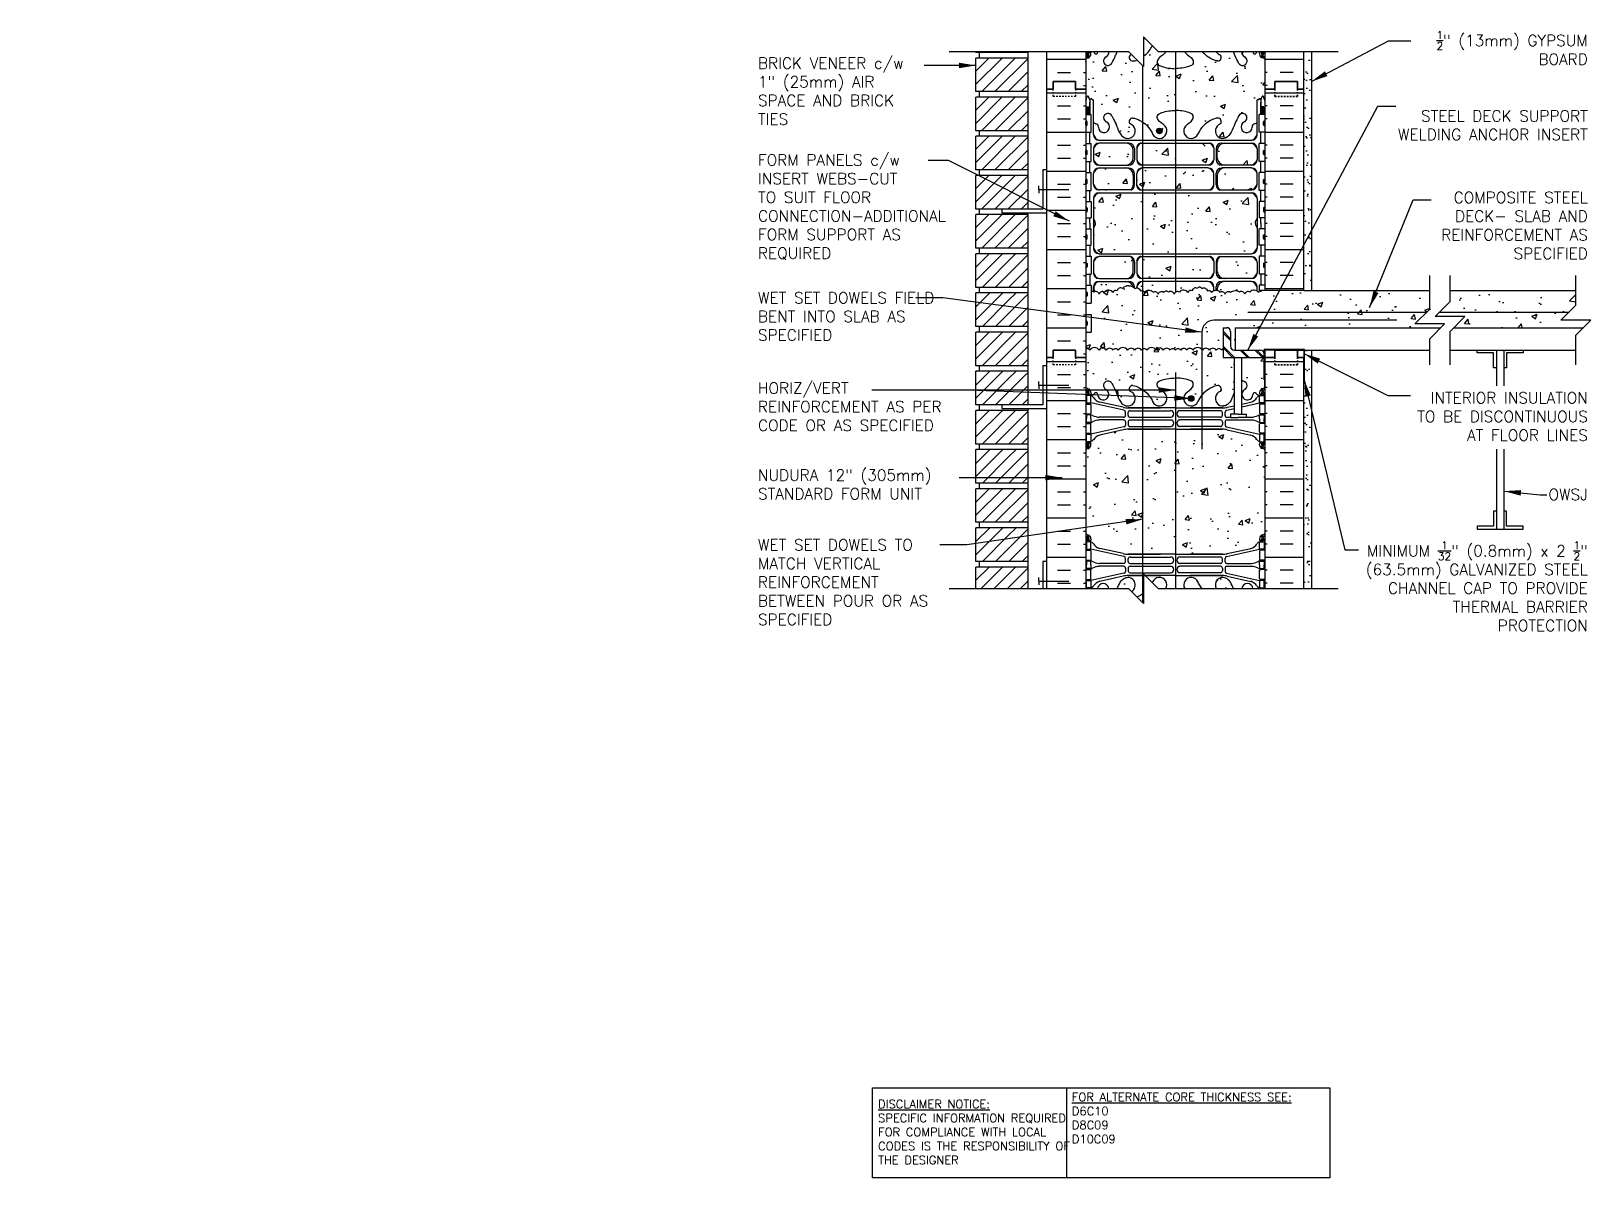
# Model space of a CAD drawing. Header units: inches. Extents: x 202 to 306, y 68 to 145.
import ezdxf

# ---------------------------------------------------------------- set-up
doc = ezdxf.new("R2010")
doc.units = ezdxf.units.IN
doc.header["$LTSCALE"] = 0.5
doc.header["$MEASUREMENT"] = 0
doc.linetypes.add('DASHED2', pattern=[0.375, 0.25, -0.125])
for name, color, linetype in [('HATCH', 12, 'Continuous'), ('line25', 2, 'Continuous'), ('LINE3', 3, 'Continuous'), ('LINE50', 5, 'Continuous'), ('LINE9', 9, 'Continuous'), ('TEXT', 4, 'Continuous'), ('Web_Edge', 9, 'Continuous')]:
    doc.layers.add(name, color=color, linetype=linetype)
doc.styles.add('DIM', font='romans.shx', dxfattribs={"width": 0.7})
doc.styles.add('ROMANS', font='romans.shx', dxfattribs={"height": 0.75})
doc.styles.get("Standard").update_dxf_attribs({"font": 'romans.shx', "height": 0.75})
doc.linetypes.add('STEEL', pattern='A,0.5,-0.2,["X",Standard,S=0.1,R=0,X=-0.1,Y=-0.05],-0.1', length=0.8)
doc.dimstyles.new('ext_12', dxfattribs={"dimscale": 12, "dimtxt": 0.09375, "dimasz": 0.09375, "dimexe": 0.09375, "dimexo": 0.0625, "dimgap": 0.0625, "dimtad": 1, "dimdec": 1, "dimzin": 3, "dimdsep": 46, "dimlunit": 4, "dimtxsty": 'DIM', "dimcen": 0.09, "dimdle": 0.09375, "dimclrt": 4, "dimadec": 0, "dimazin": 0, "dimtfac": 1, "dimtdec": 1, "dimtmove": 2, "dimatfit": 3, "dimfxl": 1, "dimfrac": 2, "dimtolj": 1, "dimtzin": 0, "dimarcsym": 0})
pattern_1 = [(37.5, (162.813, -11.6537), (-0.0314967, 0.963412), [0, -0.76, 0, -0.85, 0, -0.8125]), (7.5, (162.813, -11.6537), (0.884888, 1.411073), [0, -0.41, 0, -0.685, 0, -0.2625]), (327.5, (162.198, -11.6537), (1.557071, 0.0028295), [0, -0.25, 0, -0.9, 0, -1.175]), (317.5, (162.198, -11.6537), (1.503063, 0.438838), [0, -0.125, 0, -0.59, 0, -0.675])]
pattern_2 = [(45, (201.40785, -67.7836), (-0.4419417, 0.4419417), [])]
pattern_3 = [(45, (201.40785, -73.0336), (-0.4419417, 0.4419417), [])]
pattern_4 = [(45, (201.40785, -78.2836), (-0.4419417, 0.4419417), [])]
pattern_5 = [(45, (201.40785, -83.5336), (-0.4419417, 0.4419417), [])]
pattern_6 = [(50, (0, 0), (3.5863, -0.31376), [0.375, -4.125]), (355, (0, 0), (-0.693757, 3.76096), [0.3, -3.3]), (100.4514, (0.299, -0.026), (2.892544, 3.4472), [0.3187, -3.50571]), (46.1842, (0, 1), (5.336207, -0.827596), [0.5625, -6.1875]), (96.6356, (0.4447, 0.931), (4.67331, 4.87059), [0.47805, -5.25857]), (351.1842, (0, 1), (4.67331, 4.87059), [0.45, -4.95]), (21, (0.5, 0.75), (2.984535, -2.013094), [0.375, -4.125]), (326, (0.5, 0.75), (1.216577, 3.62575), [0.3, -3.3]), (71.4514, (0.7487, 0.5822), (4.201112, 1.612656), [0.3187, -3.50571]), (37.5, (0, 0), (0.0607993, 1.6644693), [0, -3.26, 0, -3.35, 0, -3.3125]), (7.5, (0, 0), (1.315348, 1.972059), [0, -1.91, 0, -3.185, 0, -1.2625]), (327.5, (-1.115, 0), (2.669112, -0.1127744), [0, -1.25, 0, -3.9, 0, -5.175]), (317.5, (-1.615, 0), (2.915931, 0.500525), [0, -1.625, 0, -2.59, 0, -3.675])]

msp = doc.modelspace()

# ---------------------------------------------------------------- texts
at = {"layer": 'TEXT', "char_height": 0.75, "style": 'ROMANS'}
for s, insert, width, attachment_point in [('\\A1;{\\H0.7x;\\S1/2;}" (13mm) GYPSUM BOARD', (306.18, 144.11), 12.1908, 6), ('BRICK VENEER c/w 1" (25mm) AIR SPACE AND BRICK TIES', (250.53, 141.22), 11.3162, 4), ('\\A1;STEEL DECK SUPPORT WELDING ANCHOR INSERT ', (306.18, 138.93), 13.9093, 6), ('FORM PANELS c/w INSERT WEBS-CUT TO SUIT FLOOR CONNECTION-ADDITIONAL FORM SUPPORT AS REQUIRED', (250.53, 133.44), 11.3162, 4), ('\\A1;COMPOSITE STEEL DECK- SLAB AND REINFORCEMENT AS SPECIFIED', (306.18, 132.21), 13.9093, 6), ('WET SET DOWELS FIELD BENT INTO SLAB AS SPECIFIED', (250.53, 127.74), 12.8587, 1), ('HORIZ/VERT\\PREINFORCEMENT AS PER CODE OR AS SPECIFIED', (250.53, 120.06), 14.0485, 4), ('\\A1;INTERIOR INSULATION TO BE DISCONTINUOUS AT FLOOR LINES', (306.18, 119.4), 13, 6), ('NUDURA 12" (305mm) STANDARD FORM UNIT', (250.53, 115.85), 13.1266, 1), ('\\A1;OWSJ', (306.18, 114.17), 12.2272, 6), ('WET SET DOWELS TO MATCH VERTICAL REINFORCEMENT BETWEEN POUR OR AS SPECIFIED', (250.53, 111.17), 13.1266, 1), ('\\A1;MINIMUM {\\H0.7x;\\S1/32;}" (0.8mm) x 2 {\\H0.7x;\\S1/2;}" (63.5mm) GALVANIZED STEEL CHANNEL CAP TO PROVIDE THERMAL BARRIER PROTECTION  ', (306.18, 108.02), 16.7158, 6)]:
    msp.add_mtext(s, dxfattribs=dict(at, insert=insert, width=width, attachment_point=attachment_point))
at = {"layer": 'TEXT', "char_height": 0.5625, "attachment_point": 4}
for s, insert, width in [('{\\LDISCLAIMER NOTICE:}\\PSPECIFIC INFORMATION REQUIRED FOR COMPLIANCE WITH LOCAL CODES IS THE RESPONSIBILITY OF THE DESIGNER', (258.59, 71.43), 14.0024), ('{\\LFOR ALTERNATE CORE THICKNESS SEE:\\P}D6C10\\PD8C09\\PD10C09', (271.58, 72.37), 23.333)]:
    msp.add_mtext(s, dxfattribs=dict(at, insert=insert, width=width))

# ---------------------------------------------------------------- hatches: boundary and pattern name
at = {"layer": 'HATCH'}
h = msp.add_hatch(dxfattribs=at)
h.set_pattern_fill('ANSI31', color=256, scale=5, style=0)
h.set_pattern_definition([(45, (201.40785, -54.6586), (-0.4419417, 0.4419417), [])])
h.paths.add_polyline_path([(268.64, 143.86), (265.14, 143.86), (265.14, 143.81), (268.64, 143.81)])
h = msp.add_hatch(dxfattribs=at)
h.set_pattern_fill('ANSI31', color=256, scale=5, style=0)
h.set_pattern_definition([(45, (201.40785, -57.2836), (-0.4419417, 0.4419417), [])])
h.paths.add_polyline_path([(268.64, 143.44), (265.14, 143.44), (265.14, 141.19), (268.64, 141.19)])
h = msp.add_hatch(dxfattribs=at)
h.set_pattern_fill('INSUL', color=256, scale=7, style=0)
h.set_pattern_definition([(0, (-2653.6464, -255.6498), (0, 2.625), []), (0, (-2653.6464, -254.7748), (0, 2.625), [0.875, -0.875]), (0, (-2653.6464, -253.8998), (0, 2.625), [0.875, -0.875])])
h.paths.add_polyline_path([(272.52, 143.3), (271.95, 143.86), (269.89, 143.86), (269.89, 141.36), (270.33, 141.36), (270.33, 141.86), (271.83, 141.86), (271.83, 141.36), (272.52, 141.36)])
h = msp.add_hatch(dxfattribs=at)
h.set_pattern_fill('AR-CONC', color=256, scale=0.5)
h.set_pattern_definition(pattern_6)
edge = h.paths.add_edge_path()
edge.add_line((284.16, 140.71), (284.28, 140.71))
edge.add_line((284.28, 140.71), (284.33, 140.86))
edge.add_arc((284.38, 140.83), 0.0567, 28.0725, 151.9275, ccw=False)
edge.add_line((284.43, 140.86), (284.52, 140.6))
edge.add_line((284.52, 140.6), (284.52, 141.36))
edge.add_line((284.52, 141.36), (284.52, 143.36))
edge.add_arc((284.17, 143), 0.5, 46.2109, 66.4218)
edge.add_line((284.37, 143.46), (284.28, 143.46))
edge.add_line((284.28, 143.46), (284.28, 143.5))
edge.add_arc((284.42, 143.71), 0.25, 180, 235.9442, ccw=False)
edge.add_line((284.17, 143.71), (284.17, 143.77))
edge.add_arc((284.23, 143.77), 0.0625, 90, 180, ccw=False)
edge.add_line((284.23, 143.84), (284.28, 143.84))
edge.add_line((284.28, 143.84), (284.28, 143.86))
edge.add_line((284.28, 143.86), (284.03, 143.86))
edge.add_arc((284.21, 143.56), 0.352, 120.347, 141.5331)
edge.add_arc((283.83, 143.82), 0.113, 167.8156, 334.0569, ccw=False)
edge.add_arc((283.35, 143.83), 0.375, 2.9237, 4.6324)
edge.add_line((283.72, 143.86), (282.98, 143.86))
edge.add_arc((283.35, 143.83), 0.375, 175.3676, 239.8675)
edge.add_arc((283.03, 143.24), 0.3, -152.403, 63.9425, ccw=False)
edge.add_spline(control_points=[(282.76, 143.1), (282.68, 143.26), (282.56, 143.5), (282.45, 143.78), (282.42, 143.86)], knot_values=[0, 0, 0, 0, 0.579211, 0.818269, 0.818269, 0.818269, 0.818269], degree=3, periodic=0)
edge.add_line((282.42, 143.86), (281.27, 143.86))
edge.add_arc((281.7, 144.11), 0.5, 209.7019, 251.7937)
edge.add_arc((281.36, 143.48), 0.242, -90, 38.2327, ccw=False)
edge.add_spline(control_points=[(281.36, 143.24), (281.24, 143.24), (280.73, 143.45), (280.45, 143.71), (280.32, 143.86)], knot_values=[0.038125, 0.038125, 0.038125, 0.038125, 0.320663, 0.773196, 0.773196, 0.773196, 0.773196], degree=3, periodic=0)
edge.add_line((280.32, 143.86), (279.14, 143.86))
edge.add_arc((279.58, 144.11), 0.5, 209.7019, 224.1875)
edge.add_spline(control_points=[(279.22, 143.76), (279.33, 143.6), (279.69, 143.51), (279.76, 143.01), (279.22, 142.77), (278.81, 142.75), (278.52, 142.72)], knot_values=[0.229407, 0.229407, 0.229407, 0.229407, 0.844432, 1.128849, 1.464331, 2.389004, 2.389004, 2.389004, 2.389004], degree=3, periodic=0)
edge.add_spline(control_points=[(278.52, 142.72), (278.22, 142.75), (277.82, 142.77), (277.27, 143.01), (277.34, 143.51), (277.7, 143.6), (277.81, 143.76)], knot_values=[0.229407, 0.229407, 0.229407, 0.229407, 1.15408, 1.489562, 1.773979, 2.389004, 2.389004, 2.389004, 2.389004], degree=3, periodic=0)
edge.add_arc((277.45, 144.11), 0.5, 315.8125, 330.2981)
edge.add_line((277.89, 143.86), (277.39, 143.86))
edge.add_line((277.39, 143.86), (276.98, 144.27))
edge.add_spline(control_points=[(276.98, 144.27), (276.86, 144.05), (276.71, 143.8), (276.39, 143.56)], knot_values=[0.477991, 0.477991, 0.477991, 0.477991, 1.189761, 1.189761, 1.189761, 1.189761], degree=3, periodic=0)
edge.add_line((276.39, 143.56), (276.39, 142.86))
edge.add_line((276.39, 142.86), (275.94, 143.31))
edge.add_spline(control_points=[(275.94, 143.31), (275.84, 143.27), (275.75, 143.24), (275.67, 143.24)], knot_values=[0.038125, 0.038125, 0.038125, 0.038125, 0.204223, 0.204223, 0.204223, 0.204223], degree=3, periodic=0)
edge.add_arc((275.67, 143.48), 0.242, 141.7673, 270, ccw=False)
edge.add_arc((275.33, 144.11), 0.5, 288.2063, 299.8128)
edge.add_line((275.58, 143.67), (275.39, 143.86))
edge.add_line((275.39, 143.86), (274.61, 143.86))
edge.add_spline(control_points=[(274.61, 143.86), (274.58, 143.78), (274.47, 143.5), (274.35, 143.26), (274.27, 143.1)], knot_values=[0, 0, 0, 0, 0.239058, 0.818269, 0.818269, 0.818269, 0.818269], degree=3, periodic=0)
edge.add_arc((274, 143.24), 0.3, 116.0575, 333.0944, ccw=False)
edge.add_arc((273.68, 143.83), 0.375, 300.1325, 364.6324)
edge.add_line((274.05, 143.86), (273.31, 143.86))
edge.add_arc((273.68, 143.83), 0.375, 175.3676, 177.0763)
edge.add_arc((273.2, 143.82), 0.113, -154.0569, 12.1844, ccw=False)
edge.add_arc((272.82, 143.56), 0.352, 38.4669, 59.653)
edge.add_line((273, 143.86), (272.75, 143.86))
edge.add_line((272.75, 143.86), (272.75, 143.84))
edge.add_line((272.75, 143.84), (272.8, 143.84))
edge.add_arc((272.8, 143.77), 0.0625, 0, 90, ccw=False)
edge.add_line((272.86, 143.77), (272.86, 143.71))
edge.add_arc((272.61, 143.71), 0.25, 304.0558, 360, ccw=False)
edge.add_line((272.75, 143.5), (272.75, 143.46))
edge.add_line((272.75, 143.46), (272.66, 143.46))
edge.add_arc((272.86, 143), 0.5, 113.5782, 133.7891)
edge.add_line((272.52, 143.36), (272.52, 141.36))
edge.add_line((272.52, 141.36), (272.52, 140.6))
edge.add_line((272.52, 140.6), (272.6, 140.86))
edge.add_arc((272.65, 140.83), 0.0567, 28.0725, 151.9275, ccw=False)
edge.add_line((272.7, 140.86), (272.75, 140.71))
edge.add_line((272.75, 140.71), (272.88, 140.71))
edge.add_arc((272.88, 140.66), 0.05, 0, 90, ccw=False)
edge.add_line((272.93, 140.66), (272.93, 140.63))
edge.add_line((272.93, 140.63), (273.03, 140.63))
edge.add_line((273.03, 140.63), (273.03, 139.14))
edge.add_arc((273.2, 139.22), 0.19, 203.6316, 265.6964)
edge.add_arc((273.16, 138.83), 0.2, -7.1071, 81.62, ccw=False)
edge.add_arc((273.73, 138.82), 0.375, 182.9237, 419.8675)
edge.add_arc((274, 139.43), 0.293, 25.7984, 253.0731, ccw=False)
edge.add_spline(control_points=[(274.27, 139.56), (274.35, 139.39), (274.61, 138.9), (274.8, 138.22), (275.13, 138.09)], knot_values=[0, 0, 0, 0, 0.579211, 1.703896, 1.703896, 1.703896, 1.703896], degree=3, periodic=0)
edge.add_spline(control_points=[(275.13, 138.09), (275.18, 138.07), (275.23, 138.06), (275.29, 138.05)], knot_values=[1.703896, 1.703896, 1.703896, 1.703896, 1.875321, 1.875321, 1.875321, 1.875321], degree=3, periodic=0)
edge.add_arc((275.33, 138.55), 0.5, 265.2926, 431.7937)
edge.add_arc((275.67, 139.17), 0.242, 90, 218.2327, ccw=False)
edge.add_spline(control_points=[(275.67, 139.41), (275.79, 139.42), (276.61, 139.06), (276.86, 138.62), (277, 138.34)], knot_values=[0.038125, 0.038125, 0.038125, 0.038125, 0.320663, 1.237398, 1.237398, 1.237398, 1.237398], degree=3, periodic=0)
edge.add_arc((277.45, 138.55), 0.5, 204.819, 404.1875)
edge.add_spline(control_points=[(277.81, 138.9), (277.7, 139.06), (277.34, 139.15), (277.27, 139.64), (277.82, 139.88), (278.22, 139.91), (278.52, 139.93)], knot_values=[0.229407, 0.229407, 0.229407, 0.229407, 0.844432, 1.128849, 1.464331, 2.389004, 2.389004, 2.389004, 2.389004], degree=3, periodic=0)
edge.add_spline(control_points=[(278.52, 139.93), (278.81, 139.91), (279.22, 139.88), (279.76, 139.64), (279.69, 139.15), (279.33, 139.06), (279.22, 138.9)], knot_values=[0.229407, 0.229407, 0.229407, 0.229407, 1.15408, 1.489562, 1.773979, 2.389004, 2.389004, 2.389004, 2.389004], degree=3, periodic=0)
edge.add_arc((279.58, 138.55), 0.5, 135.8125, 335.181)
edge.add_spline(control_points=[(280.03, 138.34), (280.17, 138.62), (280.42, 139.06), (281.24, 139.42), (281.36, 139.41)], knot_values=[0.038125, 0.038125, 0.038125, 0.038125, 0.95486, 1.237398, 1.237398, 1.237398, 1.237398], degree=3, periodic=0)
edge.add_arc((281.36, 139.17), 0.242, -38.2327, 90, ccw=False)
edge.add_arc((281.7, 138.55), 0.5, 108.2063, 274.7074)
edge.add_spline(control_points=[(281.74, 138.05), (281.8, 138.06), (281.85, 138.07), (281.9, 138.09)], knot_values=[1.703896, 1.703896, 1.703896, 1.703896, 1.875321, 1.875321, 1.875321, 1.875321], degree=3, periodic=0)
edge.add_spline(control_points=[(281.9, 138.09), (282.23, 138.22), (282.42, 138.9), (282.68, 139.39), (282.76, 139.56)], knot_values=[0, 0, 0, 0, 1.124685, 1.703896, 1.703896, 1.703896, 1.703896], degree=3, periodic=0)
edge.add_arc((283.03, 139.43), 0.293, -73.0731, 154.2016, ccw=False)
edge.add_arc((283.3, 138.82), 0.375, 120.1325, 357.0763)
edge.add_arc((283.87, 138.83), 0.2, 98.3788, 187.1071, ccw=False)
edge.add_arc((283.83, 139.22), 0.19, 274.3061, 336.3703)
edge.add_line((284.01, 139.14), (284.01, 140.63))
edge.add_line((284.01, 140.63), (284.11, 140.63))
edge.add_line((284.11, 140.63), (284.11, 140.66))
edge.add_arc((284.16, 140.66), 0.05, 90, 180, ccw=False)
h = msp.add_hatch(dxfattribs=at)
h.set_pattern_fill('INSUL', color=256, scale=7, style=0)
h.set_pattern_definition([(180, (3210.6767, -255.6498), (0, 2.625), []), (180, (3210.6767, -254.7748), (0, 2.625), [0.875, -0.875]), (180, (3210.6767, -253.8998), (0, 2.625), [0.875, -0.875])])
h.paths.add_polyline_path([(287.14, 143.86), (284.52, 143.86), (284.52, 141.36), (285.2, 141.36), (285.2, 141.86), (286.7, 141.86), (286.7, 141.36), (287.14, 141.36)])
h = msp.add_hatch(dxfattribs=at)
h.set_pattern_fill('AR-SAND', color=256, scale=0.5, style=0)
h.set_pattern_definition(pattern_1)
h.paths.add_polyline_path([(287.64, 134.53), (287.14, 134.35), (287.14, 127.86), (287.64, 127.86)])
h.paths.add_polyline_path([(287.64, 143.86), (287.14, 143.86), (287.14, 134.86), (287.14, 134.35), (287.64, 134.53)])
h = msp.add_hatch(dxfattribs=at)
h.set_pattern_fill('INSUL', color=256, scale=7, style=0)
h.set_pattern_definition([(0, (-2653.6464, -273.6498), (0, 2.625), []), (0, (-2653.6464, -272.7748), (0, 2.625), [0.875, -0.875]), (0, (-2653.6464, -271.8998), (0, 2.625), [0.875, -0.875])])
h.paths.add_polyline_path([(269.89, 123.36), (270.33, 123.36), (270.33, 123.86), (271.83, 123.86), (271.83, 123.36), (272.52, 123.36), (272.52, 141.36), (271.83, 141.36), (271.83, 141.86), (270.33, 141.86), (270.33, 141.36), (269.89, 141.36)])
h = msp.add_hatch(dxfattribs=at)
h.set_pattern_fill('INSUL', color=256, scale=7, style=0)
h.set_pattern_definition([(180, (3210.6767, -273.6498), (0, 2.625), []), (180, (3210.6767, -272.7748), (0, 2.625), [0.875, -0.875]), (180, (3210.6767, -271.8998), (0, 2.625), [0.875, -0.875])])
h.paths.add_polyline_path([(284.52, 127.86), (287.14, 127.86), (287.14, 141.36), (286.7, 141.36), (286.7, 141.86), (285.2, 141.86), (285.2, 141.36), (284.52, 141.36)])
h = msp.add_hatch(dxfattribs=at)
h.set_pattern_fill('ANSI31', color=256, scale=5, style=0)
h.set_pattern_definition([(45, (201.40785, -59.9086), (-0.4419417, 0.4419417), [])])
h.paths.add_polyline_path([(268.64, 140.81), (265.14, 140.81), (265.14, 138.56), (268.64, 138.56)])
h = msp.add_hatch(dxfattribs=at)
h.set_pattern_fill('ANSI31', color=256, scale=5, style=0)
h.set_pattern_definition([(45, (201.40785, -62.5336), (-0.4419417, 0.4419417), [])])
h.paths.add_polyline_path([(268.64, 138.19), (265.14, 138.19), (265.14, 135.94), (268.64, 135.94)])
h = msp.add_hatch(dxfattribs=at)
h.set_pattern_fill('AR-CONC', color=256, scale=0.5)
h.set_pattern_definition(pattern_6)
h.paths.add_polyline_path([(284.52, 117.17, 0.088416), (284.37, 117.26), (284.28, 117.26), (284.28, 117.31, -0.249069), (284.17, 117.51), (284.17, 117.58, -0.414214), (284.23, 117.64), (284.28, 117.64), (284.28, 117.71), (284.17, 117.71, -0.168672), (283.99, 117.86, 0.17445), (283.58, 118.16), (282, 118.51, 0.054974), (281.67, 118.55), (278.52, 118.55), (275.36, 118.55, 0.054974), (275.03, 118.51), (273.45, 118.16, 0.17445), (273.04, 117.86, -0.168672), (272.86, 117.71), (272.75, 117.71), (272.75, 117.64), (272.8, 117.64, -0.414214), (272.86, 117.58), (272.86, 117.51, -0.249069), (272.75, 117.31), (272.75, 117.26), (272.66, 117.26, 0.088416), (272.52, 117.17), (272.52, 111.55, 0.088416), (272.66, 111.45), (272.75, 111.45), (272.75, 111.41, -0.249069), (272.86, 111.21), (272.86, 111.14, -0.414214), (272.8, 111.08), (272.75, 111.08), (272.75, 111.01), (272.86, 111.01, -0.168672), (273.04, 110.86, 0.17445), (273.45, 110.56), (275.03, 110.21, 0.054974), (275.36, 110.17), (278.52, 110.17), (281.67, 110.17, 0.054974), (282, 110.21), (283.58, 110.56, 0.17445), (283.99, 110.86, -0.168672), (284.17, 111.01), (284.28, 111.01), (284.28, 111.08), (284.23, 111.08, -0.414214), (284.17, 111.14), (284.17, 111.21, -0.249069), (284.28, 111.41), (284.28, 111.45), (284.37, 111.45, 0.088416), (284.52, 111.55)])
edge = h.paths.add_edge_path()
edge.add_spline(control_points=[(276.39, 107.56), (276.32, 107.51), (276.18, 107.42), (276.01, 107.34), (275.94, 107.31)], knot_values=[0.204223, 0.204223, 0.204223, 0.204223, 0.361551, 0.477991, 0.477991, 0.477991, 0.477991], degree=3, periodic=0)
edge.add_line((275.94, 107.31), (276.39, 106.86))
edge.add_line((276.39, 106.86), (276.39, 107.56))
edge = h.paths.add_edge_path()
edge.add_spline(control_points=[(277.01, 108.34), (277, 108.32), (276.99, 108.29), (276.98, 108.27)], knot_values=[1.189761, 1.189761, 1.189761, 1.189761, 1.258119, 1.258119, 1.258119, 1.258119], degree=3, periodic=0)
edge.add_line((276.98, 108.27), (277.39, 107.86))
edge.add_line((277.39, 107.86), (277.89, 107.86))
edge.add_arc((277.45, 108.11), 0.5, 330.2981, 515.1225)
edge = h.paths.add_edge_path()
edge.add_spline(control_points=[(275.29, 108.61), (275.27, 108.6), (275.25, 108.6), (275.23, 108.6)], knot_values=[1.82069, 1.82069, 1.82069, 1.82069, 1.875321, 1.875321, 1.875321, 1.875321], degree=3, periodic=0)
edge.add_spline(control_points=[(275.23, 108.6), (275.22, 108.59), (275.21, 108.59), (275.19, 108.59)], knot_values=[1.776943, 1.776943, 1.776943, 1.776943, 1.82069, 1.82069, 1.82069, 1.82069], degree=3, periodic=0)
edge.add_spline(control_points=[(275.19, 108.59), (275.18, 108.58), (275.16, 108.58), (275.15, 108.57)], knot_values=[1.728141, 1.728141, 1.728141, 1.728141, 1.776943, 1.776943, 1.776943, 1.776943], degree=3, periodic=0)
edge.add_spline(control_points=[(275.15, 108.57), (275.14, 108.57), (275.13, 108.57), (275.13, 108.57)], knot_values=[1.703896, 1.703896, 1.703896, 1.703896, 1.728141, 1.728141, 1.728141, 1.728141], degree=3, periodic=0)
edge.add_spline(control_points=[(275.13, 108.57), (275.12, 108.56), (275.12, 108.56), (275.12, 108.56)], knot_values=[1.693263, 1.693263, 1.693263, 1.693263, 1.703896, 1.703896, 1.703896, 1.703896], degree=3, periodic=0)
edge.add_spline(control_points=[(275.12, 108.56), (275.11, 108.56), (275.1, 108.55), (275.09, 108.55)], knot_values=[1.660254, 1.660254, 1.660254, 1.660254, 1.693263, 1.693263, 1.693263, 1.693263], degree=3, periodic=0)
edge.add_spline(control_points=[(275.09, 108.55), (275.08, 108.54), (275.07, 108.54), (275.07, 108.54)], knot_values=[1.632533, 1.632533, 1.632533, 1.632533, 1.660254, 1.660254, 1.660254, 1.660254], degree=3, periodic=0)
edge.add_spline(control_points=[(275.07, 108.54), (275.06, 108.53), (275.05, 108.53), (275.04, 108.52)], knot_values=[1.599634, 1.599634, 1.599634, 1.599634, 1.632533, 1.632533, 1.632533, 1.632533], degree=3, periodic=0)
edge.add_spline(control_points=[(275.04, 108.52), (275.03, 108.51), (275.02, 108.51), (275.01, 108.5)], knot_values=[1.558106, 1.558106, 1.558106, 1.558106, 1.599634, 1.599634, 1.599634, 1.599634], degree=3, periodic=0)
edge.add_spline(control_points=[(275.01, 108.5), (275, 108.49), (274.99, 108.49), (274.98, 108.48)], knot_values=[1.524975, 1.524975, 1.524975, 1.524975, 1.558106, 1.558106, 1.558106, 1.558106], degree=3, periodic=0)
edge.add_spline(control_points=[(274.98, 108.48), (274.97, 108.47), (274.96, 108.46), (274.95, 108.45)], knot_values=[1.478926, 1.478926, 1.478926, 1.478926, 1.524975, 1.524975, 1.524975, 1.524975], degree=3, periodic=0)
edge.add_spline(control_points=[(274.95, 108.45), (274.94, 108.44), (274.93, 108.43), (274.91, 108.41)], knot_values=[1.420025, 1.420025, 1.420025, 1.420025, 1.478926, 1.478926, 1.478926, 1.478926], degree=3, periodic=0)
edge.add_spline(control_points=[(274.91, 108.41), (274.9, 108.4), (274.89, 108.39), (274.88, 108.37)], knot_values=[1.365948, 1.365948, 1.365948, 1.365948, 1.420025, 1.420025, 1.420025, 1.420025], degree=3, periodic=0)
edge.add_spline(control_points=[(274.88, 108.37), (274.87, 108.35), (274.85, 108.34), (274.84, 108.32)], knot_values=[1.298781, 1.298781, 1.298781, 1.298781, 1.365948, 1.365948, 1.365948, 1.365948], degree=3, periodic=0)
edge.add_spline(control_points=[(274.84, 108.32), (274.83, 108.3), (274.81, 108.27), (274.8, 108.25)], knot_values=[1.218674, 1.218674, 1.218674, 1.218674, 1.298781, 1.298781, 1.298781, 1.298781], degree=3, periodic=0)
edge.add_spline(control_points=[(274.8, 108.25), (274.78, 108.23), (274.77, 108.21), (274.76, 108.19)], knot_values=[1.14939, 1.14939, 1.14939, 1.14939, 1.218674, 1.218674, 1.218674, 1.218674], degree=3, periodic=0)
edge.add_spline(control_points=[(274.76, 108.19), (274.75, 108.16), (274.73, 108.13), (274.72, 108.1)], knot_values=[1.061713, 1.061713, 1.061713, 1.061713, 1.14939, 1.14939, 1.14939, 1.14939], degree=3, periodic=0)
edge.add_spline(control_points=[(274.72, 108.1), (274.7, 108.06), (274.68, 108.02), (274.67, 107.98)], knot_values=[0.939891, 0.939891, 0.939891, 0.939891, 1.061713, 1.061713, 1.061713, 1.061713], degree=3, periodic=0)
edge.add_spline(control_points=[(274.67, 107.98), (274.65, 107.94), (274.63, 107.9), (274.61, 107.86)], knot_values=[0.818269, 0.818269, 0.818269, 0.818269, 0.939891, 0.939891, 0.939891, 0.939891], degree=3, periodic=0)
edge.add_line((274.61, 107.86), (275.39, 107.86))
edge.add_line((275.39, 107.86), (275.58, 107.67))
edge.add_arc((275.33, 108.11), 0.5, 299.8128, 454.7074)
h.paths.add_polyline_path([(273.31, 107.86), (274.05, 107.86, 0.922249)])
edge = h.paths.add_edge_path()
edge.add_spline(control_points=[(280.02, 108.34), (280.09, 108.19), (280.18, 108.03), (280.32, 107.86)], knot_values=[0.773196, 0.773196, 0.773196, 0.773196, 1.258119, 1.258119, 1.258119, 1.258119], degree=3, periodic=0)
edge.add_arc((279.58, 108.11), 0.5, 24.8797, 209.7019)
edge.add_line((279.14, 107.86), (280.32, 107.86))
edge = h.paths.add_edge_path()
edge.add_spline(control_points=[(282.42, 107.86), (282.29, 108.16), (282.16, 108.46), (281.9, 108.57)], knot_values=[0.818269, 0.818269, 0.818269, 0.818269, 1.703896, 1.703896, 1.703896, 1.703896], degree=3, periodic=0)
edge.add_spline(control_points=[(281.9, 108.57), (281.85, 108.58), (281.8, 108.6), (281.74, 108.61)], knot_values=[1.703896, 1.703896, 1.703896, 1.703896, 1.875321, 1.875321, 1.875321, 1.875321], degree=3, periodic=0)
edge.add_arc((281.7, 108.11), 0.5, 85.2926, 209.7019)
edge.add_line((281.27, 107.86), (282.42, 107.86))
h.paths.add_polyline_path([(282.98, 107.86), (283.72, 107.86, 0.922249)])
h.paths.add_polyline_path([(284.48, 123.36), (282.98, 123.36), (282.98, 121.78, -0.858777), (283.16, 121.21, 0.206837), (282.98, 120.98), (282.98, 120.8, 0.868928), (283.72, 120.87, -0.886605), (283.94, 120.94, 0.200746), (284.17, 120.81), (284.28, 120.81), (284.28, 120.88), (284.23, 120.88, -0.414214), (284.17, 120.95), (284.17, 121.01, -0.249069), (284.28, 121.22), (284.28, 121.26), (284.37, 121.26, 0.088413), (284.52, 121.36), (284.52, 121.86), (284.48, 121.86)])
edge = h.paths.add_edge_path()
edge.add_line((282.48, 123.36), (281.72, 123.36))
edge.add_line((281.72, 123.36), (281.72, 123.95))
edge.add_arc((281.88, 123.68), 0.321, 120.1323, 145)
edge.add_arc((281.44, 123.74), 0.216, 35, 145)
edge.add_arc((281.03, 123.7), 0.283, 35, 145)
edge.add_arc((280.56, 123.69), 0.288, 35, 145)
edge.add_arc((280.02, 123.64), 0.382, 35, 145)
edge.add_arc((279.49, 123.71), 0.258, 35, 145)
edge.add_arc((279.08, 123.72), 0.244, 35, 145)
edge.add_arc((278.7, 123.73), 0.219, 35.4143, 144.5857)
edge.add_arc((278.35, 123.74), 0.216, 35, 145)
edge.add_arc((277.94, 123.7), 0.283, 35, 145)
edge.add_arc((277.47, 123.69), 0.288, 35, 145)
edge.add_arc((276.92, 123.64), 0.382, 35, 145)
edge.add_arc((276.43, 123.74), 0.216, 35, 145)
edge.add_arc((276.02, 123.7), 0.283, 35, 145)
edge.add_arc((275.55, 123.69), 0.288, 35, 145)
edge.add_arc((275.01, 123.64), 0.382, 35, 145)
edge.add_arc((274.52, 123.74), 0.216, 35, 145)
edge.add_arc((274.11, 123.7), 0.283, 35, 145)
edge.add_arc((273.64, 123.69), 0.288, 35, 145)
edge.add_arc((273.09, 123.64), 0.382, 35, 145)
edge.add_arc((272.6, 123.74), 0.216, 35, 113.0745)
edge.add_line((272.52, 123.93), (272.52, 123.36))
edge.add_line((272.52, 123.36), (272.52, 121.36))
edge.add_arc((272.86, 121.72), 0.5, 226.2109, 246.4218)
edge.add_line((272.66, 121.26), (272.75, 121.26))
edge.add_line((272.75, 121.26), (272.75, 121.22))
edge.add_arc((272.61, 121.01), 0.25, 0, 55.9442, ccw=False)
edge.add_line((272.86, 121.01), (272.86, 120.95))
edge.add_arc((272.8, 120.95), 0.0625, -90, 0, ccw=False)
edge.add_line((272.8, 120.88), (272.75, 120.88))
edge.add_line((272.75, 120.88), (272.75, 120.81))
edge.add_line((272.75, 120.81), (272.86, 120.81))
edge.add_arc((272.82, 121.16), 0.352, 276.1291, 321.5331)
edge.add_arc((273.2, 120.89), 0.113, -12.1844, 154.0569, ccw=False)
edge.add_arc((273.68, 120.89), 0.375, 182.9237, 419.8675)
edge.add_arc((274, 121.48), 0.3, 27.597, 243.9425, ccw=False)
edge.add_spline(control_points=[(274.27, 121.62), (274.35, 121.46), (274.61, 120.97), (274.8, 120.29), (275.13, 120.15)], knot_values=[0, 0, 0, 0, 0.579211, 1.703896, 1.703896, 1.703896, 1.703896], degree=3, periodic=0)
edge.add_spline(control_points=[(275.13, 120.15), (275.18, 120.13), (275.23, 120.12), (275.29, 120.11)], knot_values=[1.703896, 1.703896, 1.703896, 1.703896, 1.875321, 1.875321, 1.875321, 1.875321], degree=3, periodic=0)
edge.add_arc((275.33, 120.61), 0.5, 265.2926, 431.7937)
edge.add_arc((275.67, 121.24), 0.242, 90, 218.2327, ccw=False)
edge.add_spline(control_points=[(275.67, 121.48), (275.79, 121.48), (276.61, 121.13), (276.86, 120.68), (277, 120.4)], knot_values=[0.038125, 0.038125, 0.038125, 0.038125, 0.320663, 1.237398, 1.237398, 1.237398, 1.237398], degree=3, periodic=0)
edge.add_arc((277.45, 120.61), 0.5, 204.819, 404.1875)
edge.add_spline(control_points=[(277.81, 120.96), (277.7, 121.12), (277.34, 121.21), (277.27, 121.71), (277.82, 121.95), (278.22, 121.97), (278.52, 121.99)], knot_values=[0.229407, 0.229407, 0.229407, 0.229407, 0.844432, 1.128849, 1.464331, 2.389004, 2.389004, 2.389004, 2.389004], degree=3, periodic=0)
edge.add_spline(control_points=[(278.52, 121.99), (278.81, 121.97), (279.22, 121.95), (279.76, 121.71), (279.69, 121.21), (279.33, 121.12), (279.22, 120.96)], knot_values=[0.229407, 0.229407, 0.229407, 0.229407, 1.15408, 1.489562, 1.773979, 2.389004, 2.389004, 2.389004, 2.389004], degree=3, periodic=0)
edge.add_arc((279.58, 120.61), 0.5, 135.8125, 335.181)
edge.add_spline(control_points=[(280.03, 120.4), (280.17, 120.68), (280.42, 121.13), (281.24, 121.48), (281.36, 121.48)], knot_values=[0.038125, 0.038125, 0.038125, 0.038125, 0.95486, 1.237398, 1.237398, 1.237398, 1.237398], degree=3, periodic=0)
edge.add_arc((281.36, 121.24), 0.242, -38.2327, 90, ccw=False)
edge.add_arc((281.7, 120.61), 0.5, 108.2063, 274.7074)
edge.add_spline(control_points=[(281.74, 120.11), (281.8, 120.12), (281.85, 120.13), (281.9, 120.15)], knot_values=[1.703896, 1.703896, 1.703896, 1.703896, 1.875321, 1.875321, 1.875321, 1.875321], degree=3, periodic=0)
edge.add_spline(control_points=[(281.9, 120.15), (282.21, 120.28), (282.34, 120.68), (282.48, 121.03)], knot_values=[0.648688, 0.648688, 0.648688, 0.648688, 1.703896, 1.703896, 1.703896, 1.703896], degree=3, periodic=0)
edge.add_line((282.48, 121.03), (282.48, 123.36))
h.paths.add_polyline_path([(296.58, 125.61), (294.58, 125.61), (295.58, 126.61), (295.58, 127.86), (287.14, 127.86), (284.38, 127.86, 0.030642), (284.37, 127.83, 0.520567), (284.09, 127.71, 0.520567), (283.52, 127.75, 0.520567), (283.18, 127.6, 0.520567), (282.82, 127.75, 0.013426), (282.52, 127.86, 0.013426), (282.21, 127.75, 0.520567), (281.85, 127.6, 0.520567), (281.51, 127.75, 0.520567), (280.94, 127.71, 0.520567), (280.66, 127.83, 0.520567), (280.3, 127.99, 0.090418), (280.15, 128.1, 0.090418), (280, 127.99, 0.520567), (279.64, 127.83, 0.520567), (279.36, 127.71, 0.520567), (278.79, 127.75, 0.520567), (278.45, 127.6, 0.520567), (278.09, 127.75, -0.034183), (277.91, 127.82, -0.034183), (277.73, 127.75, 0.520567), (277.37, 127.6, 0.520567), (277.03, 127.75, 0.520567), (276.45, 127.71, 0.520567), (276.17, 127.83, 0.520567), (275.81, 127.99, 0.230831), (275.39, 128.16, 0.230831), (274.98, 127.99, 0.520567), (274.61, 127.83, 0.520567), (274.33, 127.71, 0.520567), (273.76, 127.75, 0.520567), (273.42, 127.6, 0.520567), (273.06, 127.75, -0.034183), (272.88, 127.82), (272.88, 127), (272.52, 127), (272.52, 126.25), (272.88, 126.25), (272.88, 125.05), (272.52, 125.05), (272.52, 123.93, -0.354484), (272.78, 123.86, -0.138895), (272.94, 123.99, -0.355937), (273.4, 123.86, -0.520567), (273.88, 123.86, -0.520567), (274.34, 123.86, -0.520567), (274.69, 123.86, -0.138895), (274.85, 123.99, -0.355937), (275.32, 123.86, -0.520567), (275.79, 123.86, -0.520567), (276.25, 123.86, -0.520567), (276.61, 123.86, -0.138895), (276.77, 123.99, -0.355937), (277.23, 123.86, -0.520567), (277.71, 123.86, -0.520567), (278.17, 123.86, -0.520567), (278.52, 123.86, -0.515981), (278.88, 123.86, -0.173241), (279.01, 123.95, -0.318594), (279.28, 123.86, -0.520567), (279.7, 123.86, -0.520567), (280.33, 123.86, -0.520567), (280.8, 123.86, -0.520567), (281.26, 123.86, -0.520567), (281.62, 123.86, -0.108934), (281.72, 123.95), (281.72, 125.36), (281.97, 125.36, -0.414214), (282.22, 125.11), (282.22, 124.11, 0.414214), (282.47, 123.86), (282.53, 123.86), (282.53, 125.36), (296.33, 125.36)])
h.paths.add_polyline_path([(281.1, 129.8, 0.185301), (280.8, 130.13), (276.23, 130.13, 0.185301), (275.93, 129.8), (275.93, 129.03, 0.225652), (276.3, 128.65), (280.73, 128.65, 0.225652), (281.1, 129.03)])
h.paths.add_polyline_path([(284.01, 129.75, 0.225652), (283.63, 130.13), (281.52, 130.13, 0.24677), (281.33, 129.74), (281.33, 129.15, 0.410093), (281.83, 128.65), (283.63, 128.65, 0.225652), (284.01, 129.03)])
h.paths.add_polyline_path([(275.7, 129.74, 0.24677), (275.51, 130.13), (273.4, 130.13, 0.225652), (273.03, 129.75), (273.03, 129.03, 0.225652), (273.4, 128.65), (275.2, 128.65, 0.410093), (275.7, 129.15)])
h.paths.add_polyline_path([(275.2, 128.46), (273.4, 128.46, 0.225652), (273.03, 128.09), (273.03, 127.76, 0.006406), (273.06, 127.75, -0.520567), (273.42, 127.6, -0.520567), (273.76, 127.75, -0.520567), (274.33, 127.71, -0.520567), (274.61, 127.83, -0.520567), (274.98, 127.99, -0.230831), (275.39, 128.16, -0.147023), (275.68, 128.09, 0.33882)])
h.paths.add_polyline_path([(280, 127.99, -0.090418), (280.15, 128.1, -0.090418), (280.3, 127.99, -0.520567), (280.66, 127.83, -0.520567), (280.94, 127.71, -0.15855), (281.1, 127.85), (281.1, 128.09, 0.225652), (280.73, 128.46), (276.3, 128.46, 0.225652), (275.93, 128.09), (275.93, 128.02, -0.367683), (276.17, 127.83, -0.520567), (276.45, 127.71, -0.520567), (277.03, 127.75, -0.520567), (277.37, 127.6, -0.520567), (277.73, 127.75, 0.034183), (277.91, 127.82, 0.034183), (278.09, 127.75, -0.520567), (278.45, 127.6, -0.520567), (278.79, 127.75, -0.520567), (279.36, 127.71, -0.520567), (279.64, 127.83, -0.520567)])
h.paths.add_polyline_path([(284.01, 128.09, 0.225652), (283.63, 128.46), (281.83, 128.46, 0.410093), (281.33, 127.97), (281.33, 127.87, -0.15844), (281.51, 127.75, -0.520567), (281.85, 127.6, -0.520567), (282.21, 127.75, -0.013426), (282.52, 127.86, -0.013426), (282.82, 127.75, -0.520567), (283.18, 127.6, -0.520567), (283.52, 127.75, -0.407433), (284.01, 127.81)])
h.paths.add_polyline_path([(275.7, 135.57, 0.410093), (275.2, 136.07), (273.4, 136.07, 0.225652), (273.03, 135.69), (273.03, 134.97, 0.225652), (273.4, 134.59), (275.51, 134.59, 0.24677), (275.7, 134.98)])
h.paths.add_polyline_path([(275.7, 136.75), (275.7, 137.25, 0.406005), (275.2, 137.73), (273.4, 137.73, 0.225652), (273.03, 137.36), (273.03, 136.63, 0.225652), (273.4, 136.26), (275.2, 136.26, 0.410093)])
h.paths.add_polyline_path([(281.1, 136.63), (281.1, 137.4, 0.185301), (280.8, 137.73), (276.23, 137.73, 0.185301), (275.93, 137.4), (275.93, 136.63, 0.225652), (276.3, 136.26), (280.73, 136.26, 0.225652)])
h.paths.add_polyline_path([(281.1, 135.69, 0.225652), (280.73, 136.07), (276.3, 136.07, 0.225652), (275.93, 135.69), (275.93, 134.92, 0.185301), (276.23, 134.59), (280.8, 134.59, 0.185301), (281.1, 134.92)])
h.paths.add_polyline_path([(284.01, 135.69, 0.225652), (283.63, 136.07), (281.83, 136.07, 0.410093), (281.33, 135.57), (281.33, 134.98, 0.24677), (281.52, 134.59), (283.63, 134.59, 0.225652), (284.01, 134.97)])
h.paths.add_polyline_path([(284.01, 137.36, 0.225652), (283.63, 137.73), (281.83, 137.73, 0.406005), (281.33, 137.25), (281.33, 136.75, 0.410093), (281.83, 136.26), (283.63, 136.26, 0.225652), (284.01, 136.63)])
h = msp.add_hatch(dxfattribs=at)
h.set_pattern_fill('ANSI31', color=256, scale=5, style=0)
h.set_pattern_definition([(45, (201.40785, -65.1586), (-0.4419417, 0.4419417), [])])
h.paths.add_polyline_path([(268.64, 135.56), (265.14, 135.56), (265.14, 133.31), (268.64, 133.31)])
h = msp.add_hatch(dxfattribs=at)
h.set_pattern_fill('AR-CONC', color=256, scale=0.5)
h.set_pattern_definition([(50, (-15.9604, 1e-05), (3.5863, -0.31376), [0.375, -4.125]), (355, (-15.9604, 1e-05), (-0.693757, 3.76096), [0.3, -3.3]), (100.4514, (-15.6615, -0.026), (2.892544, 3.4472), [0.3187, -3.50571]), (46.1842, (-15.9604, 1), (5.336207, -0.827596), [0.5625, -6.1875]), (96.6356, (-15.5157, 0.931), (4.67331, 4.87059), [0.47805, -5.25857]), (351.1842, (-15.9604, 1), (4.67331, 4.87059), [0.45, -4.95]), (21, (-15.4604, 0.75), (2.984535, -2.013094), [0.375, -4.125]), (326, (-15.4604, 0.75), (1.216577, 3.62575), [0.3, -3.3]), (71.4514, (-15.2117, 0.5823), (4.201112, 1.612656), [0.3187, -3.50571]), (37.5, (-15.9604, 1e-05), (0.0607993, 1.6644693), [0, -3.26, 0, -3.35, 0, -3.3125]), (7.5, (-15.9604, 1e-05), (1.315348, 1.972059), [0, -1.91, 0, -3.185, 0, -1.2625]), (327.5, (-17.0754, 1e-05), (2.669112, -0.1127744), [0, -1.25, 0, -3.9, 0, -5.175]), (317.5, (-17.5754, 1e-05), (2.915931, 0.500525), [0, -1.625, 0, -2.59, 0, -3.675])])
h.paths.add_polyline_path([(284.01, 134.03, 0.414203), (283.63, 134.4), (273.4, 134.4, 0.415564), (273.03, 134.03), (273.03, 130.69, 0.412864), (273.4, 130.32), (283.63, 130.32, 0.414225), (284.01, 130.69)])
h = msp.add_hatch(dxfattribs=at)
h.set_pattern_fill('ANSI31', color=256, scale=5, style=0)
h.set_pattern_definition(pattern_2)
h.paths.add_polyline_path([(268.64, 132.94), (265.14, 132.94), (265.14, 130.69), (268.64, 130.69)])
h = msp.add_hatch(dxfattribs=at)
h.set_pattern_fill('ANSI31', color=256, scale=5, style=0)
h.set_pattern_definition(pattern_2)
h.paths.add_polyline_path([(268.64, 128.06), (268.64, 130.31), (265.14, 130.31), (265.14, 128.06)])
h = msp.add_hatch(dxfattribs=at)
h.set_pattern_fill('ANSI31', color=256, scale=5, style=0)
h.set_pattern_definition(pattern_2)
h.paths.add_polyline_path([(268.64, 127.4), (268.64, 127.69), (265.14, 127.69), (265.14, 126.75)])
h = msp.add_hatch(dxfattribs=at)
h.set_pattern_fill('AR-CONC', color=256, scale=0.5)
h.set_pattern_definition(pattern_6)
h.paths.add_polyline_path([(304.93, 126.41), (296.25, 126.41), (295.94, 126.11), (297.94, 126.11), (297.19, 125.36), (305.88, 125.36), (306.38, 125.86), (304.38, 125.86)])
h.paths.add_polyline_path([(305.38, 127.86), (296.94, 127.86), (296.94, 127.11), (296.25, 126.41), (304.93, 126.41), (305.38, 126.86)])
h = msp.add_hatch(dxfattribs=at)
h.set_pattern_fill('ANSI31', color=256, scale=5, style=0)
h.set_pattern_definition(pattern_2)
h.paths.add_polyline_path([(268.64, 125.44), (268.64, 127.4), (265.14, 126.75), (265.14, 125.44)])
h = msp.add_hatch(dxfattribs=at)
h.set_pattern_fill('ANSI31', color=256, scale=5, style=0)
h.set_pattern_definition(pattern_3)
h.paths.add_polyline_path([(268.64, 122.81), (268.64, 125.06), (265.14, 125.06), (265.14, 122.81)])
h = msp.add_hatch(dxfattribs=at)
h.set_pattern_fill('INSUL', color=256, scale=7, style=0)
h.set_pattern_definition([(0, (-2653.6464, -291.6498), (0, 2.625), []), (0, (-2653.6464, -290.7748), (0, 2.625), [0.875, -0.875]), (0, (-2653.6464, -289.8998), (0, 2.625), [0.875, -0.875])])
h.paths.add_polyline_path([(269.89, 107.86), (272.52, 107.86), (272.52, 123.36), (271.83, 123.36), (271.83, 123.86), (270.33, 123.86), (270.33, 123.36), (269.89, 123.36)])
h = msp.add_hatch(dxfattribs=at)
h.set_pattern_fill('INSUL', color=256, scale=7, style=0)
h.set_pattern_definition([(180, (3210.6767, -291.6498), (0, 2.625), []), (180, (3210.6767, -290.7748), (0, 2.625), [0.875, -0.875]), (180, (3210.6767, -289.8998), (0, 2.625), [0.875, -0.875])])
h.paths.add_polyline_path([(284.52, 107.86), (287.14, 107.86), (287.14, 123.36), (286.7, 123.36), (286.7, 123.86), (285.2, 123.86), (285.2, 123.36), (284.52, 123.36)])
h = msp.add_hatch(dxfattribs=at)
h.set_pattern_fill('AR-SAND', color=256, scale=0.5, style=0)
h.set_pattern_definition(pattern_1)
h.paths.add_polyline_path([(287.64, 123.86), (287.14, 123.86), (287.14, 116.86), (287.14, 107.86), (287.64, 107.86)])
h = msp.add_hatch(dxfattribs=at)
h.set_pattern_fill('ANSI31', color=256, scale=5, style=0)
h.set_pattern_definition(pattern_3)
h.paths.add_polyline_path([(268.64, 122.15), (268.64, 122.44), (265.14, 122.44), (265.14, 121.5)])
h = msp.add_hatch(dxfattribs=at)
h.set_pattern_fill('ANSI31', color=256, scale=5, style=0)
h.set_pattern_definition(pattern_3)
h.paths.add_polyline_path([(268.64, 120.19), (268.64, 122.15), (265.14, 121.5), (265.14, 120.19)])
h = msp.add_hatch(dxfattribs=at)
h.set_pattern_fill('ANSI31', color=256, scale=5, style=0)
h.set_pattern_definition(pattern_4)
h.paths.add_polyline_path([(268.64, 117.56), (268.64, 119.81), (265.14, 119.81), (265.14, 117.56)])
h = msp.add_hatch(dxfattribs=at)
h.set_pattern_fill('ANSI31', color=256, scale=5, style=0)
h.set_pattern_definition(pattern_4)
h.paths.add_polyline_path([(268.64, 116.9), (268.64, 117.19), (265.14, 117.19), (265.14, 116.25)])
h = msp.add_hatch(dxfattribs=at)
h.set_pattern_fill('ANSI31', color=256, scale=5, style=0)
h.set_pattern_definition(pattern_4)
h.paths.add_polyline_path([(268.64, 114.94), (268.64, 116.9), (265.14, 116.25), (265.14, 114.94)])
h = msp.add_hatch(dxfattribs=at)
h.set_pattern_fill('ANSI31', color=256, scale=5, style=0)
h.set_pattern_definition(pattern_5)
h.paths.add_polyline_path([(268.64, 112.31), (268.64, 114.56), (265.14, 114.56), (265.14, 112.31)])
h = msp.add_hatch(dxfattribs=at)
h.set_pattern_fill('AR-CONC', color=256, scale=0.5, style=0)
h.paths.add_polyline_path([(201.98, 112.44, -0.197487), (202.1, 112.32), (202.65, 112.32, 0.133158), (202.45, 112.53, -0.31131), (202.39, 112.66, 2.127293)])
h = msp.add_hatch(dxfattribs=at)
h.set_pattern_fill('ANSI31', color=256, scale=5, style=0)
h.set_pattern_definition(pattern_5)
h.paths.add_polyline_path([(268.64, 111.65), (268.64, 111.94), (265.14, 111.94), (265.14, 111)])
h = msp.add_hatch(dxfattribs=at)
h.set_pattern_fill('ANSI31', color=256, scale=5, style=0)
h.set_pattern_definition(pattern_5)
h.paths.add_polyline_path([(268.64, 109.69), (268.64, 111.65), (265.14, 111), (265.14, 109.69)])
at = {"layer": 'LINE3'}
for points in [[(277.64, 138.55, 1), (277.27, 138.55, 1)], [(279.77, 120.61, 1), (279.39, 120.61, 1)]]:
    msp.add_hatch(color=256, dxfattribs=at).paths.add_polyline_path(points)

# ---------------------------------------------------------------- linework, layer by layer
at = {"layer": 'HATCH'}
for p, q in [((281.72, 125.12), (282.22, 124.62)), ((281.72, 125), (282.22, 124.5)), ((281.72, 124.12), (282.48, 123.36)), ((281.72, 124), (282.36, 123.36)), ((282.86, 123.86), (283.36, 123.36)), ((282.98, 123.86), (283.48, 123.36)), ((283.86, 123.86), (284.36, 123.36)), ((283.98, 123.86), (284.48, 123.36)), ((265.14, 109.3), (265.15, 109.31)), ((265.14, 108.42), (266.04, 109.31)), ((265.47, 107.86), (266.92, 109.31)), ((266.35, 107.86), (267.8, 109.31)), ((267.24, 107.86), (268.64, 109.26)), ((268.12, 107.86), (268.64, 108.38))]:
    msp.add_line(p, q, dxfattribs=at)
for points in [[(275.39, 128.16, 0.230831), (274.98, 127.99, 0.520567), (274.61, 127.83, 0.520567), (274.33, 127.71, 0.520567), (273.76, 127.75, 0.520567), (273.42, 127.6, 0.520567), (273.06, 127.75, -0.034183), (272.88, 127.82, -0.034183)], [(275.39, 128.16, -0.230831), (275.81, 127.99, -0.520567), (276.17, 127.83, -0.520567), (276.45, 127.71, -0.520567), (277.03, 127.75, -0.520567), (277.37, 127.6, -0.520567), (277.73, 127.75, 0.034183), (277.91, 127.82, 0.034183)], [(280.15, 128.1, 0.090418), (280, 127.99, 0.520567), (279.64, 127.83, 0.520567), (279.36, 127.71, 0.520567), (278.79, 127.75, 0.520567), (278.45, 127.6, 0.520567), (278.09, 127.75, -0.034183), (277.91, 127.82)], [(280.15, 128.1, -0.090418), (280.3, 127.99, -0.520567), (280.66, 127.83, -0.520567), (280.94, 127.71, -0.520567), (281.51, 127.75, -0.520567), (281.85, 127.6, -0.520567), (282.21, 127.75, -0.013426), (282.52, 127.86)], [(284.38, 127.86, 0.030642), (284.37, 127.83, 0.520567), (284.09, 127.71, 0.520567), (283.52, 127.75, 0.520567), (283.18, 127.6, 0.520567), (282.82, 127.75, 0.013426), (282.52, 127.86)], [(272.94, 123.99, 0.138895), (272.78, 123.86, 0.354484), (272.52, 123.93, 0.354484)], [(274.85, 123.99, 0.138895), (274.69, 123.86, 0.520567), (274.34, 123.86, 0.520567), (273.88, 123.86, 0.520567), (273.4, 123.86, 0.520567), (272.78, 123.86, 0.121483), (272.68, 123.94, 0.121483)], [(276.77, 123.99, 0.138895), (276.61, 123.86, 0.520567), (276.25, 123.86, 0.520567), (275.79, 123.86, 0.520567), (275.32, 123.86, 0.520567), (274.69, 123.86, 0.121483), (274.6, 123.94, 0.121483)], [(278.7, 123.95, 0.242783), (278.52, 123.86, 0.520567), (278.17, 123.86, 0.520567), (277.71, 123.86, 0.520567), (277.23, 123.86, 0.520567), (276.61, 123.86, 0.121483), (276.52, 123.94, 0.121483)], [(279.01, 123.95, 0.173241), (278.88, 123.86, 0.515981), (278.52, 123.86, 0.012671), (278.52, 123.87, 0.012671)], [(281.75, 123.97, 0.136711), (281.62, 123.86, 0.520567), (281.26, 123.86, 0.520567), (280.8, 123.86, 0.520567), (280.33, 123.86, 0.520567), (279.7, 123.86, 0.520567), (279.28, 123.86, 0.520567), (278.88, 123.86)]]:
    msp.add_lwpolyline(points, format="xyb", dxfattribs=at)
at = {"layer": 'line25'}
for p, q in [((265.14, 143.81), (265.14, 143.86)), ((268.64, 143.81), (265.14, 143.81)), ((265.14, 141.19), (265.14, 143.44)), ((268.64, 143.44), (265.14, 143.44)), ((265.39, 143.44), (265.39, 143.81)), ((268.64, 133.31), (268.64, 143.86)), ((272.52, 143.86), (272.52, 141.36)), ((284.52, 143.86), (284.52, 141.36)), ((272.52, 141.36), (272.52, 123.36)), ((284.52, 141.36), (284.52, 127.86)), ((268.64, 141.19), (265.14, 141.19)), ((265.14, 138.56), (265.14, 140.81)), ((268.64, 140.81), (265.14, 140.81)), ((265.39, 140.81), (265.39, 141.19)), ((272.52, 139.66), (272.88, 139.66)), ((272.52, 138.95), (272.52, 139.17)), ((272.52, 139.12), (272.52, 139.12)), ((272.56, 139.21), (272.56, 139.21)), ((272.6, 138.95), (272.6, 139.17)), ((272.88, 138.46), (272.88, 139.66)), ((284.52, 139.66), (284.15, 139.66)), ((284.15, 138.46), (284.15, 139.66)), ((284.44, 138.95), (284.44, 139.17)), ((284.48, 139.21), (284.48, 139.21)), ((284.52, 138.95), (284.52, 139.17)), ((284.52, 139.12), (284.52, 139.12)), ((268.64, 138.56), (265.14, 138.56)), ((265.14, 135.94), (265.14, 138.19)), ((268.64, 138.19), (265.14, 138.19)), ((265.39, 138.19), (265.39, 138.56)), ((272.52, 139.01), (272.52, 139.01)), ((272.52, 138.46), (272.88, 138.46)), ((272.56, 138.91), (272.56, 138.91)), ((284.52, 138.46), (284.15, 138.46)), ((284.48, 138.91), (284.48, 138.91)), ((284.52, 139.01), (284.52, 139.01)), ((272.52, 137.71), (272.88, 137.71)), ((272.52, 137), (272.52, 137.22)), ((272.52, 137.17), (272.52, 137.17)), ((272.52, 137.06), (272.52, 137.06)), ((272.56, 137.26), (272.56, 137.26)), ((272.6, 137), (272.6, 137.22)), ((272.88, 136.51), (272.88, 137.71)), ((284.52, 137.71), (284.15, 137.71)), ((284.15, 136.51), (284.15, 137.71)), ((284.44, 137), (284.44, 137.22)), ((284.48, 137.26), (284.48, 137.26)), ((284.52, 137), (284.52, 137.22)), ((284.52, 137.17), (284.52, 137.17)), ((284.52, 137.06), (284.52, 137.06)), ((272.52, 136.51), (272.88, 136.51)), ((272.56, 136.96), (272.56, 136.96)), ((284.52, 136.51), (284.15, 136.51)), ((284.48, 136.96), (284.48, 136.96)), ((268.64, 135.94), (265.14, 135.94)), ((265.14, 133.31), (265.14, 135.56)), ((268.64, 135.56), (265.14, 135.56)), ((265.39, 135.56), (265.39, 135.94)), ((272.52, 135.76), (272.88, 135.76)), ((272.52, 135.05), (272.52, 135.27)), ((272.52, 135.22), (272.52, 135.22)), ((272.52, 135.11), (272.52, 135.11)), ((272.56, 135.31), (272.56, 135.31)), ((272.56, 135.01), (272.56, 135.01)), ((272.6, 135.05), (272.6, 135.27)), ((272.88, 134.56), (272.88, 135.76)), ((284.52, 135.76), (284.15, 135.76)), ((284.15, 134.56), (284.15, 135.76)), ((284.44, 135.05), (284.44, 135.27)), ((284.48, 135.31), (284.48, 135.31)), ((284.48, 135.01), (284.48, 135.01)), ((284.52, 135.05), (284.52, 135.27)), ((284.52, 135.22), (284.52, 135.22)), ((284.52, 135.11), (284.52, 135.11)), ((272.52, 134.56), (272.88, 134.56)), ((284.52, 134.56), (284.15, 134.56)), ((268.64, 133.31), (265.14, 133.31)), ((265.14, 130.69), (265.14, 132.94)), ((268.64, 132.94), (265.14, 132.94)), ((265.39, 132.94), (265.39, 133.31)), ((268.64, 120.19), (268.64, 133.06)), ((272.52, 133.81), (272.88, 133.81)), ((272.52, 133.38), (272.52, 133.16)), ((272.52, 133.33), (272.52, 133.33)), ((272.52, 133.22), (272.52, 133.22)), ((272.56, 133.42), (272.56, 133.42)), ((272.56, 133.12), (272.56, 133.12)), ((272.6, 133.38), (272.6, 133.16)), ((272.88, 133.81), (272.88, 132.73)), ((284.52, 133.81), (284.15, 133.81)), ((284.15, 133.81), (284.15, 132.73)), ((284.44, 133.38), (284.44, 133.16)), ((284.48, 133.42), (284.48, 133.42)), ((284.48, 133.12), (284.48, 133.12)), ((284.52, 133.38), (284.52, 133.16)), ((284.52, 133.33), (284.52, 133.33)), ((284.52, 133.22), (284.52, 133.22)), ((272.52, 132.73), (272.88, 132.73)), ((272.52, 131.98), (272.88, 131.98)), ((272.88, 130.9), (272.88, 131.98)), ((284.52, 132.73), (284.15, 132.73)), ((284.52, 131.98), (284.15, 131.98)), ((284.15, 130.9), (284.15, 131.98)), ((272.52, 131.33), (272.52, 131.55)), ((272.52, 131.5), (272.52, 131.5)), ((272.52, 131.39), (272.52, 131.39)), ((272.52, 130.9), (272.88, 130.9)), ((272.56, 131.59), (272.56, 131.59)), ((272.56, 131.29), (272.56, 131.29)), ((272.6, 131.33), (272.6, 131.55)), ((284.52, 130.9), (284.15, 130.9)), ((284.44, 131.33), (284.44, 131.55)), ((284.48, 131.59), (284.48, 131.59)), ((284.48, 131.29), (284.48, 131.29)), ((284.52, 131.33), (284.52, 131.55)), ((284.52, 131.5), (284.52, 131.5)), ((284.52, 131.39), (284.52, 131.39)), ((268.64, 130.69), (265.14, 130.69)), ((265.14, 128.06), (265.14, 130.31)), ((268.64, 130.31), (265.14, 130.31)), ((265.39, 130.31), (265.39, 130.69)), ((272.52, 130.15), (272.88, 130.15)), ((272.56, 129.7), (272.56, 129.7)), ((272.88, 130.15), (272.88, 128.95)), ((284.52, 130.15), (284.15, 130.15)), ((284.15, 130.15), (284.15, 128.95)), ((284.48, 129.7), (284.48, 129.7)), ((272.52, 129.66), (272.52, 129.44)), ((272.52, 129.61), (272.52, 129.61)), ((272.52, 129.5), (272.52, 129.5)), ((272.52, 128.95), (272.88, 128.95)), ((272.56, 129.4), (272.56, 129.4)), ((272.6, 129.66), (272.6, 129.44)), ((284.52, 128.95), (284.15, 128.95)), ((284.44, 129.66), (284.44, 129.44)), ((284.48, 129.4), (284.48, 129.4)), ((284.52, 129.66), (284.52, 129.44)), ((284.52, 129.61), (284.52, 129.61)), ((284.52, 129.5), (284.52, 129.5)), ((268.64, 128.06), (265.14, 128.06)), ((268.64, 127.69), (265.14, 127.69)), ((265.14, 125.44), (265.14, 127.69)), ((265.39, 127.69), (265.39, 128.06)), ((272.52, 128.2), (272.88, 128.2)), ((272.52, 127.71), (272.52, 127.49)), ((272.52, 127.66), (272.52, 127.66)), ((272.6, 127.71), (272.6, 127.49)), ((272.88, 128.2), (272.88, 127)), ((284.52, 128.2), (284.15, 128.2)), ((284.15, 128.2), (284.15, 127.86)), ((284.52, 128.2), (284.15, 128.2)), ((284.15, 128.2), (284.15, 127.86)), ((287.14, 127.86), (284.15, 127.86)), ((287.14, 127.86), (295.58, 127.86)), ((296.94, 127.86), (305.38, 127.86)), ((272.52, 127.55), (272.52, 127.55)), ((272.52, 127), (272.88, 127)), ((272.56, 127.45), (272.56, 127.45)), ((272.52, 126.25), (272.88, 126.25)), ((272.52, 125.76), (272.52, 125.54)), ((272.52, 125.71), (272.52, 125.71)), ((272.52, 125.6), (272.52, 125.6)), ((272.56, 125.8), (272.56, 125.8)), ((272.6, 125.76), (272.6, 125.54)), ((272.88, 126.25), (272.88, 125.05)), ((268.64, 125.44), (265.14, 125.44)), ((265.14, 122.81), (265.14, 125.06)), ((268.64, 125.06), (265.14, 125.06)), ((265.39, 125.06), (265.39, 125.44)), ((272.52, 125.05), (272.88, 125.05)), ((272.56, 125.5), (272.56, 125.5)), ((281.72, 125.36), (281.72, 123.36)), ((281.72, 125.36), (281.97, 125.36)), ((282.22, 125.11), (282.22, 124.11)), ((282.47, 123.86), (284.23, 123.86)), ((287.17, 123.89), (284.48, 123.89)), ((284.48, 121.86), (284.48, 123.89)), ((284.48, 123.36), (284.48, 123.61)), ((287.14, 123.86), (284.52, 123.86)), ((284.52, 123.86), (284.52, 121.86)), ((287.14, 123.86), (287.14, 121.86)), ((287.17, 121.86), (287.17, 123.89)), ((268.64, 122.81), (265.14, 122.81)), ((268.64, 122.44), (265.14, 122.44)), ((265.14, 120.19), (265.14, 122.44)), ((265.39, 122.44), (265.39, 122.81)), ((272.52, 123.36), (272.52, 107.86)), ((281.72, 123.36), (284.48, 123.36)), ((282.48, 119.57), (282.48, 123.36)), ((282.98, 119.57), (282.98, 123.36)), ((284.52, 123.36), (284.52, 107.86)), ((284.52, 121.86), (284.48, 121.86)), ((287.14, 121.86), (287.17, 121.86)), ((268.64, 120.19), (265.14, 120.19)), ((265.14, 117.56), (265.14, 119.81)), ((268.64, 119.81), (265.14, 119.81)), ((265.39, 119.81), (265.39, 120.19)), ((268.64, 107.86), (268.64, 119.94)), ((268.64, 117.56), (265.14, 117.56)), ((268.64, 117.19), (265.14, 117.19)), ((265.14, 114.94), (265.14, 117.19)), ((265.39, 117.19), (265.39, 117.56)), ((268.64, 114.94), (265.14, 114.94)), ((265.14, 112.31), (265.14, 114.56)), ((268.64, 114.56), (265.14, 114.56)), ((265.39, 114.56), (265.39, 114.94)), ((268.64, 112.31), (265.14, 112.31)), ((268.64, 111.94), (265.14, 111.94)), ((265.14, 109.69), (265.14, 111.94)), ((265.39, 111.94), (265.39, 112.31)), ((268.64, 109.69), (265.14, 109.69)), ((265.14, 107.86), (265.14, 109.31)), ((268.64, 109.31), (265.14, 109.31)), ((265.39, 109.31), (265.39, 109.69))]:
    msp.add_line(p, q, dxfattribs=at)
at = {"layer": 'line25', "color": 192}
for p, q in [((286.7, 123.86), (295.58, 123.86)), ((296.94, 123.86), (305.38, 123.86))]:
    msp.add_line(p, q, dxfattribs=at)
at = {"layer": 'line25'}
for points in [[(282.73, 119.57), (282.21, 119.57), (282.21, 119.34), (282.73, 119.34)], [(282.73, 119.57), (283.26, 119.57), (283.26, 119.34), (283, 119.34)], [(283, 119.34), (282.73, 119.34)]]:
    msp.add_lwpolyline(points, dxfattribs=at)
for centre, radius, start, end in [((272.56, 139.17), 0.04, 90, 180), ((272.56, 139.17), 0.04, 360, 90), ((284.48, 139.17), 0.04, 90, 180), ((284.48, 139.17), 0.04, 0, 90), ((272.56, 138.95), 0.04, 180, 270), ((272.56, 138.95), 0.04, 270, 0), ((284.48, 138.95), 0.04, 180, 270), ((284.48, 138.95), 0.04, 270, 0), ((272.56, 137.22), 0.04, 90, 180), ((272.56, 137.22), 0.04, 360, 90), ((284.48, 137.22), 0.04, 90, 180), ((284.48, 137.22), 0.04, 0, 90), ((272.56, 137), 0.04, 180, 270), ((272.56, 137), 0.04, 270, 0), ((284.48, 137), 0.04, 180, 270), ((284.48, 137), 0.04, 270, 0), ((272.56, 135.27), 0.04, 90, 180), ((272.56, 135.05), 0.04, 180, 270), ((272.56, 135.27), 0.04, 360, 90), ((272.56, 135.05), 0.04, 270, 0), ((284.48, 135.27), 0.04, 90, 180), ((284.48, 135.05), 0.04, 180, 270), ((284.48, 135.27), 0.04, 0, 90), ((284.48, 135.05), 0.04, 270, 0), ((272.56, 133.38), 0.04, 90, 180), ((272.56, 133.16), 0.04, 180, 270), ((272.56, 133.38), 0.04, 0, 90), ((272.56, 133.16), 0.04, 270, 0), ((284.48, 133.38), 0.04, 90, 180), ((284.48, 133.16), 0.04, 180, 270), ((284.48, 133.38), 0.04, 360, 90), ((284.48, 133.16), 0.04, 270, 0), ((272.56, 131.55), 0.04, 90, 180), ((272.56, 131.33), 0.04, 180, 270), ((272.56, 131.55), 0.04, 360, 90), ((272.56, 131.33), 0.04, 270, 0), ((284.48, 131.55), 0.04, 90, 180), ((284.48, 131.33), 0.04, 180, 270), ((284.48, 131.55), 0.04, 0, 90), ((284.48, 131.33), 0.04, 270, 0), ((272.56, 129.66), 0.04, 90, 180), ((272.56, 129.66), 0.04, 0, 90), ((284.48, 129.66), 0.04, 90, 180), ((284.48, 129.66), 0.04, 360, 90), ((272.56, 129.44), 0.04, 180, 270), ((272.56, 129.44), 0.04, 270, 0), ((284.48, 129.44), 0.04, 180, 270), ((284.48, 129.44), 0.04, 270, 0), ((272.56, 127.71), 0.04, 90, 180), ((272.56, 127.71), 0.04, 0, 90), ((272.56, 127.49), 0.04, 180, 270), ((272.56, 127.49), 0.04, 270, 0), ((272.56, 125.76), 0.04, 90, 180), ((272.56, 125.54), 0.04, 180, 270), ((272.56, 125.76), 0.04, 0, 90), ((272.56, 125.54), 0.04, 270, 0), ((281.97, 125.11), 0.25, 0, 90), ((282.47, 124.11), 0.25, 180, 270), ((284.23, 123.61), 0.25, 0, 90)]:
    msp.add_arc(centre, radius, start, end, dxfattribs=at)
at = {"layer": 'LINE3'}
for p, q in [((278.52, 143.86), (278.52, 127.72)), ((276.32, 142.93), (276.32, 106.93)), ((293.38, 125.86), (281.11, 125.86)), ((280.3, 125.05), (280.3, 117.22)), ((278.52, 122.35), (278.52, 107.86))]:
    msp.add_line(p, q, dxfattribs=at)
for centre in [(277.45, 138.55), (279.58, 120.61)]:
    msp.add_circle(centre, 0.188, dxfattribs=at)
msp.add_arc((281.11, 125.05), 0.812, 90, 180, dxfattribs=at)
at = {"layer": 'LINE50'}
for p, q in [((269.89, 141.36), (269.89, 143.86)), ((287.14, 141.36), (287.14, 143.86)), ((269.89, 123.36), (269.89, 141.36)), ((287.14, 127.86), (287.14, 141.36)), ((269.89, 107.86), (269.89, 123.36)), ((287.14, 107.86), (287.14, 123.36))]:
    msp.add_line(p, q, dxfattribs=at)
for points in [[(272.52, 141.36), (271.83, 141.36), (271.83, 141.86), (270.33, 141.86), (270.33, 141.36), (269.89, 141.36)], [(269.89, 141.36), (270.33, 141.36), (270.33, 141.86), (271.83, 141.86), (271.83, 141.36), (272.52, 141.36)], [(272.52, 141.36), (271.83, 141.36), (271.83, 141.86), (270.33, 141.86), (270.33, 141.36), (269.89, 141.36)], [(287.14, 141.36), (286.7, 141.36), (286.7, 141.86), (285.2, 141.86), (285.2, 141.36), (284.52, 141.36)], [(284.52, 141.36), (285.2, 141.36), (285.2, 141.86), (286.7, 141.86), (286.7, 141.36), (287.14, 141.36)], [(272.52, 123.36), (271.83, 123.36), (271.83, 123.86), (270.33, 123.86), (270.33, 123.36), (269.89, 123.36)], [(272.52, 123.36), (271.83, 123.36), (271.83, 123.86), (270.33, 123.86), (270.33, 123.36), (269.89, 123.36)], [(269.89, 123.36), (270.33, 123.36), (270.33, 123.86), (271.83, 123.86), (271.83, 123.36), (272.52, 123.36)], [(284.52, 123.36), (285.2, 123.36), (285.2, 123.86), (286.7, 123.86)], [(286.7, 123.86), (285.2, 123.86), (285.2, 123.36), (284.52, 123.36)], [(286.7, 123.86), (286.7, 123.86), (286.7, 123.36), (287.14, 123.36)], [(287.14, 123.36), (286.7, 123.36), (286.7, 123.86)]]:
    msp.add_lwpolyline(points, dxfattribs=at)
at = {"layer": 'LINE9'}
for p, q in [((287.64, 143.86), (287.64, 127.86)), ((269.64, 135.94), (269.64, 133.31)), ((269.89, 135.94), (269.64, 135.94)), ((269.37, 134.62), (269.37, 134.87)), ((269.37, 134.62), (269.37, 134.37)), ((269.37, 134.62), (271.37, 134.62)), ((269.64, 133.31), (266.89, 133.31)), ((266.89, 133.31), (266.89, 133.06)), ((266.89, 133.06), (269.89, 133.06)), ((282.53, 125.36), (296.33, 125.36)), ((282.53, 125.36), (282.53, 123.86)), ((297.19, 125.36), (305.88, 125.36)), ((287.64, 123.86), (287.64, 107.86)), ((300.05, 123.86), (300.05, 121.46)), ((300.55, 123.86), (300.55, 121.46)), ((269.64, 122.81), (269.64, 120.19)), ((269.89, 122.81), (269.64, 122.81)), ((269.37, 121.5), (269.37, 121.75)), ((269.37, 121.5), (269.37, 121.25)), ((269.37, 121.5), (271.37, 121.5)), ((269.64, 120.19), (266.89, 120.19)), ((266.89, 120.19), (266.89, 119.94)), ((266.89, 119.94), (269.89, 119.94)), ((300.05, 117.21), (300.05, 111.86)), ((300.55, 117.21), (300.55, 111.86)), ((269.64, 109.69), (269.64, 107.86)), ((269.89, 109.69), (269.64, 109.69)), ((269.37, 108.37), (269.37, 108.62)), ((269.37, 108.37), (269.37, 108.12)), ((269.37, 108.37), (271.37, 108.37))]:
    msp.add_line(p, q, dxfattribs=at)
at = {"layer": 'LINE9', "linetype": 'STEEL'}
for p, q in [((283.39, 126.41), (295.38, 126.41)), ((296.25, 126.41), (304.93, 126.41))]:
    msp.add_line(p, q, dxfattribs=at)
at = {"layer": 'LINE9'}
for points in [[(289.44, 143.86), (277.39, 143.86), (276.39, 144.86), (276.39, 143.86), (276.39, 142.86), (275.39, 143.86), (263.34, 143.86)], [(295.58, 122.86), (295.58, 124.61), (296.58, 125.61), (294.58, 125.61), (295.58, 126.61), (295.58, 128.86)], [(296.94, 122.86), (296.94, 125.11), (297.94, 126.11), (295.94, 126.11), (296.94, 127.11), (296.94, 128.86)], [(305.38, 122.86), (305.38, 124.86), (306.38, 125.86), (304.38, 125.86), (305.38, 126.86), (305.38, 128.86)], [(300.05, 122.67), (299.86, 122.67), (299.86, 123.67), (298.76, 123.67), (298.76, 123.86), (301.84, 123.86), (301.84, 123.67), (300.73, 123.67), (300.73, 122.67), (300.55, 122.67)], [(300.05, 113.05), (299.86, 113.05), (299.86, 112.05), (298.76, 112.05), (298.76, 111.86), (301.84, 111.86), (301.84, 112.05), (300.73, 112.05), (300.73, 113.05), (300.55, 113.05)], [(289.44, 107.86), (277.39, 107.86), (276.39, 108.86), (276.39, 107.86), (276.39, 106.86), (275.39, 107.86), (263.34, 107.86)]]:
    msp.add_lwpolyline(points, dxfattribs=at)
at = {"layer": 'LINE9', "linetype": 'DASHED2', "ltscale": 0.15}
for points in [[(271.83, 141.36), (271.83, 141.36), (271.83, 140.86), (270.33, 140.86), (270.33, 141.36), (270.33, 141.36)], [(271.83, 141.36), (271.83, 141.36), (271.83, 140.86), (270.33, 140.86), (270.33, 141.36), (270.33, 141.36)], [(285.2, 141.36), (285.2, 141.36), (285.2, 140.86), (286.7, 140.86), (286.7, 141.36), (286.7, 141.36)], [(286.7, 141.36), (286.7, 141.36), (286.7, 140.86), (285.2, 140.86), (285.2, 141.36), (285.2, 141.36)], [(271.83, 123.36), (271.83, 123.36), (271.83, 122.86), (270.33, 122.86), (270.33, 123.36), (270.33, 123.36)], [(271.83, 123.36), (271.83, 123.36), (271.83, 122.86), (270.33, 122.86), (270.33, 123.36), (270.33, 123.36)], [(286.7, 123.36), (286.7, 123.36), (286.7, 122.86), (285.2, 122.86), (285.2, 123.36), (285.2, 123.36)], [(285.2, 123.36), (285.2, 123.36), (285.2, 122.86), (286.7, 122.86), (286.7, 123.36), (286.7, 123.36)]]:
    msp.add_lwpolyline(points, dxfattribs=at)
at = {"layer": 'TEXT'}
msp.add_lwpolyline([(258.22, 74.4), (271.21, 74.4), (271.21, 68.36), (258.22, 68.36)], close=True, dxfattribs=at)
msp.add_lwpolyline([(271.21, 74.4), (288.87, 74.4), (288.87, 68.36), (271.21, 68.36)], dxfattribs=at)
at = {"layer": 'Web_Edge'}
for p, q in [((276.39, 144.74), (276.51, 144.74)), ((276.51, 144.74), (276.39, 144.74)), ((272.52, 143.84), (272.8, 143.84)), ((272.52, 143.74), (272.59, 143.74)), ((272.66, 143.84), (272.66, 143.86)), ((272.66, 143.46), (272.75, 143.46)), ((272.75, 143.84), (272.75, 143.86)), ((272.75, 143.46), (272.75, 143.5)), ((272.86, 143.71), (272.86, 143.77)), ((284.17, 143.71), (284.17, 143.77)), ((284.52, 143.84), (284.23, 143.84)), ((284.28, 143.84), (284.28, 143.86)), ((284.28, 143.46), (284.28, 143.5)), ((284.37, 143.46), (284.28, 143.46)), ((284.37, 143.84), (284.37, 143.86)), ((284.52, 143.74), (284.44, 143.74)), ((272.52, 140.6), (272.6, 140.86)), ((272.78, 140.63), (272.7, 140.86)), ((272.75, 140.71), (272.88, 140.71)), ((272.78, 140.63), (272.78, 139.66)), ((272.93, 140.66), (272.93, 140.66)), ((272.93, 140.66), (272.93, 140.63)), ((272.93, 140.63), (273.03, 140.63)), ((273.03, 138.3), (273.03, 140.63)), ((284.11, 140.63), (284.01, 140.63)), ((284.01, 138.3), (284.01, 140.63)), ((284.11, 140.66), (284.11, 140.66)), ((284.11, 140.66), (284.11, 140.63)), ((284.28, 140.71), (284.16, 140.71)), ((284.26, 140.63), (284.33, 140.86)), ((284.26, 140.63), (284.26, 139.66)), ((284.52, 140.6), (284.43, 140.86)), ((273.03, 137.36), (273.03, 136.63)), ((273.4, 137.92), (283.63, 137.92)), ((275.4, 137.73), (273.4, 137.73)), ((275.7, 136.75), (275.7, 137.25)), ((275.78, 137.37), (275.78, 136.62)), ((275.93, 137.4), (275.93, 136.63)), ((276.23, 137.73), (280.84, 137.73)), ((281.1, 137.4), (281.1, 136.63)), ((281.26, 137.37), (281.26, 136.62)), ((281.33, 136.75), (281.33, 137.25)), ((281.63, 137.73), (283.63, 137.73)), ((284.01, 137.36), (284.01, 136.63)), ((273.4, 136.26), (275.4, 136.26)), ((273.4, 136.07), (275.4, 136.07)), ((280.73, 136.26), (276.3, 136.26)), ((280.73, 136.07), (276.3, 136.07)), ((283.63, 136.26), (281.63, 136.26)), ((283.63, 136.07), (281.63, 136.07)), ((273.03, 134.97), (273.03, 135.69)), ((275.7, 135.57), (275.7, 134.98)), ((275.78, 134.94), (275.78, 135.71)), ((275.93, 134.92), (275.93, 135.69)), ((281.1, 134.92), (281.1, 135.69)), ((281.26, 134.94), (281.26, 135.71)), ((281.33, 135.57), (281.33, 134.98)), ((284.01, 134.97), (284.01, 135.69)), ((273.03, 134.03), (273.03, 130.69)), ((275.52, 134.59), (273.4, 134.59)), ((273.4, 134.4), (283.63, 134.4)), ((276.23, 134.59), (280.84, 134.59)), ((281.51, 134.59), (283.63, 134.59)), ((284.01, 134.03), (284.01, 130.69)), ((273.15, 132.47), (273.03, 132.67)), ((273.15, 132.47), (273.03, 132.67)), ((273.15, 132.25), (273.03, 132.05)), ((273.15, 132.25), (273.03, 132.05)), ((273.15, 132.36), (273.15, 132.47)), ((273.15, 132.36), (273.15, 132.47)), ((273.15, 132.36), (273.15, 132.25)), ((273.15, 132.36), (273.15, 132.25)), ((283.89, 132.47), (284.01, 132.67)), ((283.89, 132.47), (284.01, 132.67)), ((283.89, 132.36), (283.89, 132.47)), ((283.89, 132.36), (283.89, 132.47)), ((283.89, 132.36), (283.89, 132.25)), ((283.89, 132.36), (283.89, 132.25)), ((283.89, 132.25), (284.01, 132.05)), ((283.89, 132.25), (284.01, 132.05)), ((273.03, 129.75), (273.03, 129.03)), ((273.4, 130.32), (283.63, 130.32)), ((275.52, 130.13), (273.4, 130.13)), ((275.7, 129.15), (275.7, 129.74)), ((275.78, 129.78), (275.78, 129.01)), ((275.93, 129.8), (275.93, 129.03)), ((276.23, 130.13), (280.84, 130.13)), ((281.1, 129.8), (281.1, 129.03)), ((281.26, 129.78), (281.26, 129.01)), ((281.33, 129.15), (281.33, 129.74)), ((281.51, 130.13), (283.63, 130.13)), ((284.01, 129.75), (284.01, 129.03)), ((273.4, 128.65), (275.4, 128.65)), ((280.73, 128.65), (276.3, 128.65)), ((283.63, 128.65), (281.63, 128.65)), ((273.03, 127.76), (273.03, 128.09)), ((273.4, 128.46), (275.4, 128.46)), ((275.78, 128.02), (275.78, 128.1)), ((275.93, 128.02), (275.93, 128.09)), ((280.73, 128.46), (276.3, 128.46)), ((281.1, 127.85), (281.1, 128.09)), ((281.26, 127.88), (281.26, 128.1)), ((281.33, 127.97), (281.33, 127.87)), ((283.63, 128.46), (281.63, 128.46)), ((284.01, 127.81), (284.01, 128.09)), ((272.52, 120.98), (272.59, 120.98)), ((272.52, 120.88), (272.8, 120.88)), ((272.66, 121.26), (272.75, 121.26)), ((272.66, 120.88), (272.66, 120.81)), ((272.66, 120.31), (272.66, 120.24)), ((272.75, 121.26), (272.75, 121.22)), ((272.75, 120.88), (272.75, 120.81)), ((272.75, 120.31), (272.75, 120.24)), ((272.86, 121.01), (272.86, 120.95)), ((275.07, 119.82), (272.86, 120.31)), ((275.03, 120.02), (273.45, 120.37)), ((282.98, 120.23), (283.58, 120.37)), ((282.98, 120.05), (284.17, 120.31)), ((284.17, 121.01), (284.17, 120.95)), ((284.52, 120.88), (284.23, 120.88)), ((284.37, 121.26), (284.28, 121.26)), ((284.28, 121.26), (284.28, 121.22)), ((284.28, 120.88), (284.28, 120.81)), ((284.28, 120.31), (284.28, 120.24)), ((284.37, 120.88), (284.37, 120.81)), ((284.37, 120.31), (284.37, 120.24)), ((284.52, 120.98), (284.44, 120.98)), ((272.52, 120.24), (272.8, 120.24)), ((272.52, 119.58), (272.8, 119.58)), ((272.66, 119.58), (272.66, 119.51)), ((272.75, 119.58), (272.75, 119.51)), ((272.86, 120.18), (272.86, 119.65)), ((275.05, 119.36), (273.41, 119.36)), ((275.17, 119.48), (275.17, 119.69)), ((275.36, 119.98), (277.52, 119.98)), ((278.52, 119.98), (275.36, 119.98)), ((275.36, 119.48), (275.36, 119.67)), ((275.48, 119.79), (278.2, 119.79)), ((275.48, 119.36), (278.2, 119.36)), ((278.52, 119.98), (281.67, 119.98)), ((281.55, 119.79), (278.83, 119.79)), ((281.55, 119.36), (278.83, 119.36)), ((281.67, 119.98), (279.52, 119.98)), ((281.67, 119.48), (281.67, 119.67)), ((281.86, 119.48), (281.86, 119.69)), ((281.96, 119.82), (282.48, 119.94)), ((281.98, 119.36), (282.21, 119.36)), ((282, 120.02), (282.48, 120.12)), ((283.26, 119.36), (283.62, 119.36)), ((284.17, 120.18), (284.17, 119.65)), ((284.52, 120.24), (284.23, 120.24)), ((284.52, 119.58), (284.23, 119.58)), ((284.28, 119.58), (284.28, 119.51)), ((284.37, 119.58), (284.37, 119.51)), ((272.52, 118.94), (272.8, 118.94)), ((272.52, 118.28), (272.8, 118.28)), ((272.66, 118.94), (272.66, 119.01)), ((272.66, 118.21), (272.66, 118.28)), ((272.75, 118.94), (272.75, 119.01)), ((272.75, 118.21), (272.75, 118.28)), ((272.86, 118.35), (272.86, 118.88)), ((275.07, 118.71), (272.86, 118.21)), ((275.05, 119.17), (273.41, 119.17)), ((275.03, 118.51), (273.45, 118.16)), ((275.17, 119.04), (275.17, 118.83)), ((275.36, 119.04), (275.36, 118.86)), ((275.36, 118.55), (277.52, 118.55)), ((278.52, 118.55), (275.36, 118.55)), ((275.48, 119.17), (278.2, 119.17)), ((275.48, 118.73), (278.2, 118.73)), ((278.52, 118.55), (281.67, 118.55)), ((281.55, 119.17), (278.83, 119.17)), ((281.55, 118.73), (278.83, 118.73)), ((281.67, 118.55), (279.52, 118.55)), ((281.67, 119.04), (281.67, 118.86)), ((281.86, 119.04), (281.86, 118.83)), ((281.96, 118.71), (284.17, 118.21)), ((281.98, 119.17), (283.62, 119.17)), ((282, 118.51), (283.58, 118.16)), ((284.17, 118.35), (284.17, 118.88)), ((284.52, 118.94), (284.23, 118.94)), ((284.52, 118.28), (284.23, 118.28)), ((284.28, 118.94), (284.28, 119.01)), ((284.28, 118.21), (284.28, 118.28)), ((284.37, 118.94), (284.37, 119.01)), ((284.37, 118.21), (284.37, 118.28)), ((272.52, 117.64), (272.8, 117.64)), ((272.52, 117.54), (272.59, 117.54)), ((272.66, 117.64), (272.66, 117.71)), ((272.66, 117.26), (272.75, 117.26)), ((272.75, 117.64), (272.75, 117.71)), ((272.75, 117.26), (272.75, 117.31)), ((272.86, 117.51), (272.86, 117.58)), ((284.17, 117.51), (284.17, 117.58)), ((284.52, 117.64), (284.23, 117.64)), ((284.28, 117.64), (284.28, 117.71)), ((284.28, 117.26), (284.28, 117.31)), ((284.37, 117.26), (284.28, 117.26)), ((284.37, 117.64), (284.37, 117.71)), ((284.52, 117.54), (284.44, 117.54)), ((272.52, 111.18), (272.59, 111.18)), ((272.52, 111.08), (272.8, 111.08)), ((272.66, 111.45), (272.75, 111.45)), ((272.66, 111.08), (272.66, 111.01)), ((272.75, 111.45), (272.75, 111.41)), ((272.75, 111.08), (272.75, 111.01)), ((272.86, 111.21), (272.86, 111.14)), ((284.17, 111.21), (284.17, 111.14)), ((284.52, 111.08), (284.23, 111.08)), ((284.37, 111.45), (284.28, 111.45)), ((284.28, 111.45), (284.28, 111.41)), ((284.28, 111.08), (284.28, 111.01)), ((284.37, 111.08), (284.37, 111.01)), ((284.52, 111.18), (284.44, 111.18)), ((272.52, 110.44), (272.8, 110.44)), ((272.66, 110.51), (272.66, 110.44)), ((272.75, 110.51), (272.75, 110.44)), ((275.07, 110.01), (272.86, 110.51)), ((272.86, 110.37), (272.86, 109.84)), ((275.03, 110.21), (273.45, 110.56)), ((275.17, 109.68), (275.17, 109.89)), ((275.36, 110.17), (277.52, 110.17)), ((278.52, 110.17), (275.36, 110.17)), ((275.36, 109.68), (275.36, 109.86)), ((275.48, 109.98), (278.2, 109.98)), ((278.52, 110.17), (281.67, 110.17)), ((281.55, 109.98), (278.83, 109.98)), ((281.67, 110.17), (279.52, 110.17)), ((281.67, 109.68), (281.67, 109.86)), ((281.86, 109.68), (281.86, 109.89)), ((281.96, 110.01), (284.17, 110.51)), ((282, 110.21), (283.58, 110.56)), ((284.17, 110.37), (284.17, 109.84)), ((284.52, 110.44), (284.23, 110.44)), ((284.28, 110.51), (284.28, 110.44)), ((284.37, 110.51), (284.37, 110.44)), ((272.52, 109.78), (272.8, 109.78)), ((272.52, 109.14), (272.8, 109.14)), ((272.66, 109.78), (272.66, 109.71)), ((272.66, 109.14), (272.66, 109.21)), ((272.75, 109.78), (272.75, 109.71)), ((272.75, 109.14), (272.75, 109.21)), ((272.86, 108.54), (272.86, 109.07)), ((275.07, 108.9), (272.86, 108.41)), ((275.05, 109.55), (273.41, 109.55)), ((275.05, 109.36), (273.41, 109.36)), ((275.17, 109.24), (275.17, 109.02)), ((275.36, 109.24), (275.36, 109.05)), ((275.48, 109.55), (278.2, 109.55)), ((275.48, 109.36), (278.2, 109.36)), ((275.48, 108.93), (278.2, 108.93)), ((281.55, 109.55), (278.83, 109.55)), ((281.55, 109.36), (278.83, 109.36)), ((281.55, 108.93), (278.83, 108.93)), ((281.67, 109.24), (281.67, 109.05)), ((281.86, 109.24), (281.86, 109.02)), ((281.96, 108.9), (284.17, 108.41)), ((281.98, 109.55), (283.62, 109.55)), ((281.98, 109.36), (283.62, 109.36)), ((284.17, 108.54), (284.17, 109.07)), ((284.52, 109.78), (284.23, 109.78)), ((284.52, 109.14), (284.23, 109.14)), ((284.28, 109.78), (284.28, 109.71)), ((284.28, 109.14), (284.28, 109.21)), ((284.37, 109.78), (284.37, 109.71)), ((284.37, 109.14), (284.37, 109.21)), ((272.52, 108.48), (272.8, 108.48)), ((272.66, 108.41), (272.66, 108.48)), ((272.66, 107.86), (272.66, 107.91)), ((272.75, 108.41), (272.75, 108.48)), ((272.75, 107.86), (272.75, 107.91)), ((275.03, 108.7), (273.45, 108.35)), ((275.36, 108.74), (277.52, 108.74)), ((278.52, 108.74), (275.36, 108.74)), ((278.52, 108.74), (281.67, 108.74)), ((281.67, 108.74), (279.52, 108.74)), ((282, 108.7), (283.58, 108.35)), ((284.52, 108.48), (284.23, 108.48)), ((284.28, 108.41), (284.28, 108.48)), ((284.28, 107.86), (284.28, 107.91)), ((284.37, 108.41), (284.37, 108.48)), ((284.37, 107.86), (284.37, 107.91))]:
    msp.add_line(p, q, dxfattribs=at)
for points in [[(272.73, 139.72), (272.58, 139.72), (272.58, 140.16), (272.73, 140.16)], [(272.69, 139.78), (272.62, 139.78), (272.62, 140.16), (272.69, 140.16)], [(284.31, 139.72), (284.46, 139.72), (284.46, 140.16), (284.31, 140.16)], [(284.35, 139.78), (284.42, 139.78), (284.42, 140.16), (284.35, 140.16)], [(272.56, 120.31), (272.86, 120.31), (272.86, 120.81), (272.56, 120.81)], [(284.47, 120.31), (284.17, 120.31), (284.17, 120.81), (284.47, 120.81)], [(272.56, 118.21), (272.86, 118.21), (272.86, 117.71), (272.56, 117.71)], [(284.47, 118.21), (284.17, 118.21), (284.17, 117.71), (284.47, 117.71)], [(272.56, 110.51), (272.86, 110.51), (272.86, 111.01), (272.56, 111.01)], [(284.47, 110.51), (284.17, 110.51), (284.17, 111.01), (284.47, 111.01)], [(272.56, 108.41), (272.86, 108.41), (272.86, 107.91), (272.56, 107.91)], [(284.47, 108.41), (284.17, 108.41), (284.17, 107.91), (284.47, 107.91)]]:
    msp.add_lwpolyline(points, close=True, dxfattribs=at)
for points in [[(272.78, 139.66), (272.78, 140.48)], [(284.26, 139.66), (284.26, 140.48)], [(272.78, 137.71), (272.78, 138.46)], [(284.26, 137.71), (284.26, 138.46)], [(272.78, 135.76), (272.78, 136.51)], [(284.26, 135.76), (284.26, 136.51)], [(272.78, 133.81), (272.78, 134.56)], [(284.26, 133.81), (284.26, 134.56)], [(272.78, 132.36), (272.78, 132.73)], [(272.78, 132.36), (272.78, 131.98)], [(284.26, 132.36), (284.26, 132.73)], [(284.26, 132.36), (284.26, 131.98)], [(272.78, 130.9), (272.78, 130.15)], [(284.26, 130.9), (284.26, 130.15)], [(272.78, 128.95), (272.78, 128.2)], [(284.26, 128.95), (284.26, 128.2)], [(284.52, 121.23), (284.52, 122.63)], [(272.86, 119.26), (272.86, 119.51), (272.56, 119.51), (272.56, 119.26)], [(272.86, 119.26), (272.86, 119.01), (272.56, 119.01), (272.56, 119.26)], [(284.17, 119.26), (284.17, 119.51), (284.47, 119.51), (284.47, 119.26)], [(284.17, 119.26), (284.17, 119.01), (284.47, 119.01), (284.47, 119.26)], [(272.86, 109.46), (272.86, 109.71), (272.56, 109.71), (272.56, 109.46)], [(272.86, 109.46), (272.86, 109.21), (272.56, 109.21), (272.56, 109.46)], [(284.17, 109.46), (284.17, 109.71), (284.47, 109.71), (284.47, 109.46)], [(284.17, 109.46), (284.17, 109.21), (284.47, 109.21), (284.47, 109.46)]]:
    msp.add_lwpolyline(points, dxfattribs=at)
for centre, radius, start, end in [((272.86, 143), 0.6, 114.9252, 125.2168), ((272.86, 143), 0.5, 109.4712, 133.7891), ((272.59, 143.72), 0.0196, 344.5099, 90.5968), ((272.85, 143.65), 0.25, 137.5391, 219.8855), ((272.6, 143.56), 0.021, 296.0043, 16.536), ((272.7, 143.52), 0.045, 220.8121, 38.552), ((272.7, 143.79), 0.045, 317.5391, 137.5391), ((272.85, 143.65), 0.16, 137.5391, 219.9999), ((272.61, 143.71), 0.25, 289.4712, 360), ((272.8, 143.77), 0.0625, 360, 90), ((272.82, 143.56), 0.352, 38.4669, 59.653), ((273.2, 143.82), 0.113, 205.9431, 12.1844), ((273.68, 143.83), 0.375, 175.3676, 177.0763), ((274, 143.24), 0.3, 116.0575, 332.403), ((273.68, 143.83), 0.375, 300.1325, 4.6324), ((275.67, 143.48), 0.242, 141.7673, 270), ((275.33, 144.11), 0.5, 288.2063, 299.8128), ((277.45, 144.11), 0.5, 315.8125, 330.2981), ((279.58, 144.11), 0.5, 209.7019, 224.1875), ((281.7, 144.11), 0.5, 209.7019, 251.7937), ((281.36, 143.48), 0.242, 270, 38.2327), ((283.03, 143.24), 0.3, 207.597, 63.9425), ((283.35, 143.83), 0.375, 175.3676, 239.8675), ((283.35, 143.83), 0.375, 2.9237, 4.6324), ((283.83, 143.82), 0.113, 167.8156, 334.0569), ((284.21, 143.56), 0.352, 120.347, 141.5331), ((284.23, 143.77), 0.0625, 90, 180), ((284.42, 143.71), 0.25, 180, 250.5288), ((284.33, 143.79), 0.045, 42.4609, 222.4609), ((284.18, 143.65), 0.16, 320.0001, 42.4609), ((284.33, 143.52), 0.045, 141.448, 319.1879), ((284.17, 143), 0.5, 46.2109, 70.5288), ((284.18, 143.65), 0.25, 320.1145, 42.4609), ((284.43, 143.56), 0.021, 163.464, 243.9957), ((284.44, 143.72), 0.0196, 89.4032, 195.4901), ((284.17, 143), 0.6, 54.7832, 65.0748), ((272.65, 140.83), 0.0567, 28.0725, 151.9275), ((272.88, 140.66), 0.05, 0, 90), ((284.16, 140.66), 0.05, 90, 180), ((284.38, 140.83), 0.0567, 28.0725, 151.9275), ((273.2, 139.22), 0.19, 203.6316, 265.6964), ((273.73, 138.82), 0.375, 182.9237, 59.8675), ((274, 139.43), 0.293, 25.7984, 253.0731), ((275.67, 139.17), 0.242, 90, 218.2327), ((281.36, 139.17), 0.242, 321.7673, 90), ((283.03, 139.43), 0.293, 286.9269, 154.2016), ((283.3, 138.82), 0.375, 120.1325, 357.0763), ((283.83, 139.22), 0.19, 274.3036, 336.3684), ((273.61, 138.5), 0.618, 199.5703, 250.431), ((273.4, 138.3), 0.375, 180.0021, 269.9991), ((273.16, 138.83), 0.2, 352.8929, 81.62), ((275.33, 138.55), 0.5, 246.2139, 71.7937), ((277.45, 138.55), 0.5, 204.819, 44.1875), ((279.58, 138.55), 0.5, 135.8125, 335.181), ((281.7, 138.55), 0.5, 108.2063, 293.7861), ((283.42, 138.5), 0.618, 289.569, 340.4297), ((283.63, 138.3), 0.375, 270.0009, 359.9979), ((283.87, 138.83), 0.2, 98.38, 187.1071), ((273.61, 137.15), 0.617, 109.5682, 160.4318), ((273.4, 137.36), 0.375, 90, 180), ((275.2, 137.23), 0.5, 0.8073, 90), ((275.4, 137.36), 0.375, 2.0304, 90), ((276.51, 137.18), 0.624, 117.0966, 159.0881), ((276.3, 137.4), 0.376, 138.3704, 179.9486), ((276.21, 137.48), 0.25, 86.1209, 138.3704), ((280.52, 137.18), 0.624, 20.9119, 62.9034), ((280.82, 137.48), 0.25, 41.6296, 93.8791), ((280.73, 137.4), 0.376, 0.0514, 41.6296), ((281.63, 137.36), 0.375, 90, 177.9696), ((281.83, 137.23), 0.5, 90, 179.1927), ((283.42, 137.15), 0.617, 19.5682, 70.4318), ((283.63, 137.36), 0.375, 360, 90), ((273.61, 136.84), 0.617, 199.5682, 250.4318), ((273.4, 136.63), 0.375, 180, 270), ((273.61, 135.49), 0.617, 109.5682, 160.4318), ((273.4, 135.69), 0.375, 90, 180), ((275.2, 136.76), 0.5, 270, 359.1927), ((275.2, 135.57), 0.5, 0.8073, 90), ((275.4, 136.63), 0.375, 270, 357.9696), ((275.4, 135.69), 0.375, 2.0304, 90), ((276.51, 136.84), 0.617, 199.5682, 250.4318), ((276.3, 136.63), 0.375, 180, 270), ((276.51, 135.49), 0.617, 109.5682, 160.4318), ((276.3, 135.69), 0.375, 90, 180), ((280.52, 136.84), 0.617, 289.5682, 340.4318), ((280.73, 136.63), 0.375, 270, 360), ((280.52, 135.49), 0.617, 19.5682, 70.4318), ((280.73, 135.69), 0.375, 0, 90), ((281.63, 136.63), 0.375, 182.0304, 270), ((281.63, 135.69), 0.375, 90, 177.9696), ((281.83, 136.76), 0.5, 180.8073, 270), ((281.83, 135.57), 0.5, 90, 179.1927), ((283.42, 136.84), 0.617, 289.5682, 340.4318), ((283.63, 136.63), 0.375, 270, 0), ((283.42, 135.49), 0.617, 19.5682, 70.4318), ((283.63, 135.69), 0.375, 360, 90), ((273.61, 135.17), 0.617, 199.5682, 250.4318), ((273.4, 134.97), 0.375, 180, 270), ((275.24, 134.97), 0.464, 305.5594, 1.0072), ((275.43, 134.92), 0.346, 285.7884, 1.947), ((276.51, 135.15), 0.624, 200.9119, 242.9034), ((280.52, 135.15), 0.624, 297.0966, 339.0881), ((281.6, 134.92), 0.346, 178.053, 254.2116), ((281.79, 134.97), 0.464, 178.9928, 234.4406), ((283.42, 135.17), 0.617, 289.5682, 340.4318), ((283.63, 134.97), 0.375, 270, 0), ((273.61, 133.82), 0.618, 109.569, 160.4297), ((273.4, 134.03), 0.375, 90.0009, 179.9979), ((276.3, 134.92), 0.376, 180.0514, 221.6296), ((276.21, 134.84), 0.25, 221.6296, 273.8791), ((280.82, 134.84), 0.25, 266.1209, 318.3704), ((280.73, 134.92), 0.376, 318.3704, 359.9486), ((283.42, 133.82), 0.618, 19.5703, 70.431), ((283.63, 134.03), 0.375, 0.0021, 89.9991), ((273.61, 130.9), 0.618, 199.5703, 250.431), ((273.4, 130.69), 0.375, 180.0021, 269.9991), ((273.61, 129.55), 0.617, 109.5682, 160.4318), ((273.4, 129.75), 0.375, 90, 180), ((275.24, 129.75), 0.464, 358.9928, 54.4406), ((275.43, 129.8), 0.346, 358.053, 74.2116), ((276.51, 129.57), 0.624, 117.0966, 159.0881), ((276.3, 129.8), 0.376, 138.3704, 179.9486), ((276.21, 129.88), 0.25, 86.1209, 138.3704), ((280.52, 129.57), 0.624, 20.9119, 62.9034), ((280.82, 129.88), 0.25, 41.6296, 93.8791), ((280.73, 129.8), 0.376, 0.0514, 41.6296), ((281.6, 129.8), 0.346, 105.7884, 181.947), ((281.79, 129.75), 0.464, 125.5594, 181.0072), ((283.42, 130.9), 0.618, 289.569, 340.4297), ((283.63, 130.69), 0.375, 270.0009, 359.9979), ((283.42, 129.55), 0.617, 19.5682, 70.4318), ((283.63, 129.75), 0.375, 360, 90), ((273.61, 129.23), 0.617, 199.5682, 250.4318), ((273.4, 129.03), 0.375, 180, 270), ((275.2, 129.15), 0.5, 270, 359.1927), ((275.4, 129.03), 0.375, 270, 357.9696), ((276.51, 129.23), 0.617, 199.5682, 250.4318), ((276.3, 129.03), 0.375, 180, 270), ((280.52, 129.23), 0.617, 289.5682, 340.4318), ((280.73, 129.03), 0.375, 270, 360), ((281.63, 129.03), 0.375, 182.0304, 270), ((281.83, 129.15), 0.5, 180.8073, 270), ((283.42, 129.23), 0.617, 289.5682, 340.4318), ((283.63, 129.03), 0.375, 270, 0), ((273.61, 127.88), 0.617, 109.5682, 160.4318), ((273.4, 128.09), 0.375, 90, 180), ((275.2, 127.96), 0.5, 15.1303, 90), ((275.4, 128.09), 0.375, 2.0304, 90), ((276.51, 127.88), 0.617, 109.5682, 160.4318), ((276.3, 128.09), 0.375, 90, 180), ((280.52, 127.88), 0.617, 19.5682, 70.4318), ((280.73, 128.09), 0.375, 0, 90), ((281.63, 128.09), 0.375, 90, 177.9696), ((281.83, 127.96), 0.5, 90, 179.1927), ((283.42, 127.88), 0.617, 19.5682, 70.4318), ((283.63, 128.09), 0.375, 360, 90), ((272.86, 121.72), 0.5, 226.2109, 250.5288), ((274, 121.48), 0.3, 27.597, 243.9425), ((275.67, 121.24), 0.242, 90, 218.2327), ((281.36, 121.24), 0.242, 321.7673, 90), ((283.03, 121.48), 0.3, 296.0575, 98.6784), ((284.17, 121.72), 0.5, 289.4712, 313.7891), ((272.86, 121.72), 0.6, 234.7832, 245.0748), ((272.59, 121), 0.0196, 269.4032, 15.4901), ((272.85, 121.07), 0.25, 140.1145, 222.4609), ((272.6, 121.16), 0.021, 343.464, 63.9957), ((272.7, 121.2), 0.045, 321.448, 139.1879), ((272.7, 120.93), 0.045, 222.4609, 42.4609), ((272.61, 121.01), 0.25, 0, 70.5288), ((272.85, 121.07), 0.16, 140.0001, 222.4609), ((272.8, 120.95), 0.0625, 270, 0), ((272.82, 121.16), 0.352, 276.1291, 321.5331), ((272.73, 120.47), 0.364, 34.9775, 70.3387), ((273.66, 121.08), 0.743, 212.7919, 253.8107), ((273.2, 120.89), 0.113, 347.8156, 154.0569), ((273.68, 120.89), 0.375, 182.9237, 59.8675), ((275.33, 120.61), 0.5, 246.2139, 71.7937), ((277.45, 120.61), 0.5, 204.819, 44.1875), ((279.58, 120.61), 0.5, 135.8125, 335.181), ((281.7, 120.61), 0.5, 108.2063, 293.7861), ((283.35, 120.89), 0.375, 120.1325, 357.0763), ((283.37, 121.08), 0.743, 286.1893, 327.2081), ((283.83, 120.89), 0.113, 25.9431, 192.1844), ((284.21, 121.16), 0.352, 218.4669, 263.8709), ((284.3, 120.47), 0.364, 109.6613, 145.0225), ((284.42, 121.01), 0.25, 109.4712, 180), ((284.23, 120.95), 0.0625, 180, 270), ((284.33, 120.93), 0.045, 137.5391, 317.5391), ((284.33, 121.2), 0.045, 40.8121, 218.552), ((284.18, 121.07), 0.16, 317.5391, 39.9999), ((284.18, 121.07), 0.25, 317.5391, 39.8855), ((284.43, 121.16), 0.021, 116.0043, 196.536), ((284.17, 121.72), 0.6, 294.9252, 305.2168), ((284.44, 121), 0.0196, 164.5099, 270.5968), ((272.8, 120.18), 0.0625, 0, 90), ((272.8, 119.65), 0.0625, 270, 0), ((272.85, 119.29), 0.219, 60.4937, 88.92), ((273.5, 120.52), 1.17, 242.6365, 265.6505), ((275.36, 121.48), 1.5, 257.4135, 270), ((275.05, 119.48), 0.125, 270, 0), ((275.05, 119.69), 0.125, 0, 77.3767), ((275.48, 119.67), 0.125, 90, 180), ((275.48, 119.48), 0.125, 180, 270), ((278.2, 119.58), 0.217, 270, 90), ((278.83, 119.58), 0.217, 90, 270), ((281.55, 119.67), 0.125, 0, 90), ((281.55, 119.48), 0.125, 270, 360), ((281.67, 121.48), 1.5, 270, 282.5865), ((281.98, 119.69), 0.125, 102.6233, 180), ((281.98, 119.48), 0.125, 180, 270), ((283.53, 120.52), 1.17, 274.3495, 297.3635), ((284.18, 119.29), 0.219, 91.08, 119.5063), ((284.23, 120.18), 0.0625, 90, 180), ((284.23, 119.65), 0.0625, 180, 270), ((272.8, 118.88), 0.0625, 0, 90), ((272.8, 118.35), 0.0625, 270, 0), ((272.85, 119.23), 0.219, 271.08, 299.5063), ((273.5, 118), 1.17, 94.3495, 117.3635), ((275.36, 117.05), 1.5, 90, 102.5865), ((275.05, 119.04), 0.125, 0, 90), ((275.05, 118.83), 0.125, 282.6233, 0), ((275.48, 119.04), 0.125, 90, 180), ((275.48, 118.86), 0.125, 180, 270), ((278.2, 118.95), 0.217, 270, 90), ((278.83, 118.95), 0.217, 90, 270), ((281.55, 119.04), 0.125, 0, 90), ((281.55, 118.86), 0.125, 270, 0), ((281.67, 117.05), 1.5, 77.4135, 90), ((281.98, 119.04), 0.125, 90, 180), ((281.98, 118.83), 0.125, 180, 257.3767), ((283.53, 118), 1.17, 62.6365, 85.6505), ((284.18, 119.23), 0.219, 240.4937, 268.92), ((284.23, 118.88), 0.0625, 90, 180), ((284.23, 118.35), 0.0625, 180, 270), ((272.86, 116.81), 0.6, 114.9252, 125.2168), ((272.86, 116.81), 0.5, 109.4712, 133.7891), ((272.59, 117.52), 0.0196, 344.5099, 90.5968), ((272.85, 117.46), 0.25, 137.5391, 219.8855), ((272.6, 117.37), 0.021, 296.0043, 16.536), ((272.7, 117.33), 0.045, 220.8121, 38.552), ((272.7, 117.6), 0.045, 317.5391, 137.5391), ((272.85, 117.46), 0.16, 137.5391, 219.9999), ((272.61, 117.51), 0.25, 289.4712, 360), ((272.8, 117.58), 0.0625, 360, 90), ((272.73, 118.06), 0.364, 289.6613, 325.0225), ((273.66, 117.44), 0.743, 106.1893, 147.2081), ((283.37, 117.44), 0.743, 32.7919, 73.8107), ((284.3, 118.06), 0.364, 214.9775, 250.3387), ((284.23, 117.58), 0.0625, 90, 180), ((284.42, 117.51), 0.25, 180, 250.5288), ((284.33, 117.6), 0.045, 42.4609, 222.4609), ((284.18, 117.46), 0.16, 320.0001, 42.4609), ((284.33, 117.33), 0.045, 141.448, 319.1879), ((284.17, 116.81), 0.5, 46.2109, 70.5288), ((284.18, 117.46), 0.25, 320.1145, 42.4609), ((284.43, 117.37), 0.021, 163.464, 243.9957), ((284.44, 117.52), 0.0196, 89.4032, 195.4901), ((284.17, 116.81), 0.6, 54.7832, 65.0748), ((272.86, 111.91), 0.5, 226.2109, 250.5288), ((272.86, 111.91), 0.6, 234.7832, 245.0748), ((272.59, 111.2), 0.0196, 269.4032, 15.4901), ((272.85, 111.26), 0.25, 140.1145, 222.4609), ((272.6, 111.35), 0.021, 343.464, 63.9957), ((272.7, 111.39), 0.045, 321.448, 139.1879), ((272.7, 111.12), 0.045, 222.4609, 42.4609), ((272.61, 111.21), 0.25, 0, 70.5288), ((272.85, 111.26), 0.16, 140.0001, 222.4609), ((272.8, 111.14), 0.0625, 270, 0), ((272.73, 110.66), 0.364, 34.9775, 70.3387), ((273.66, 111.27), 0.743, 212.7919, 253.8107), ((283.37, 111.27), 0.743, 286.1893, 327.2081), ((284.3, 110.66), 0.364, 109.6613, 145.0225), ((284.42, 111.21), 0.25, 109.4712, 180), ((284.23, 111.14), 0.0625, 180, 270), ((284.33, 111.12), 0.045, 137.5391, 317.5391), ((284.33, 111.39), 0.045, 40.8121, 218.552), ((284.18, 111.26), 0.16, 317.5391, 39.9999), ((284.17, 111.91), 0.5, 289.4712, 313.7891), ((284.18, 111.26), 0.25, 317.5391, 39.8855), ((284.43, 111.35), 0.021, 116.0043, 196.536), ((284.17, 111.91), 0.6, 294.9252, 305.2168), ((284.44, 111.2), 0.0196, 164.5099, 270.5968), ((272.8, 110.37), 0.0625, 0, 90), ((272.8, 109.84), 0.0625, 270, 0), ((275.36, 111.67), 1.5, 257.4135, 270), ((275.05, 109.89), 0.125, 0, 77.3767), ((275.48, 109.86), 0.125, 90, 180), ((278.2, 109.77), 0.217, 270, 90), ((278.83, 109.77), 0.217, 90, 270), ((281.55, 109.86), 0.125, 0, 90), ((281.67, 111.67), 1.5, 270, 282.5865), ((281.98, 109.89), 0.125, 102.6233, 180), ((284.23, 110.37), 0.0625, 90, 180), ((284.23, 109.84), 0.0625, 180, 270), ((272.8, 109.07), 0.0625, 0, 90), ((272.85, 109.49), 0.219, 60.4937, 88.92), ((272.85, 109.42), 0.219, 271.08, 299.5063), ((273.5, 110.72), 1.17, 242.6365, 265.6505), ((273.5, 108.19), 1.17, 94.3495, 117.3635), ((275.05, 109.68), 0.125, 270, 0), ((275.05, 109.24), 0.125, 0, 90), ((275.05, 109.02), 0.125, 282.6233, 0), ((275.48, 109.68), 0.125, 180, 270), ((275.48, 109.24), 0.125, 90, 180), ((275.48, 109.05), 0.125, 180, 270), ((278.2, 109.14), 0.217, 270, 90), ((278.83, 109.14), 0.217, 90, 270), ((281.55, 109.68), 0.125, 270, 360), ((281.55, 109.24), 0.125, 0, 90), ((281.55, 109.05), 0.125, 270, 0), ((281.98, 109.68), 0.125, 180, 270), ((281.98, 109.24), 0.125, 90, 180), ((281.98, 109.02), 0.125, 180, 257.3767), ((283.53, 110.72), 1.17, 274.3495, 297.3635), ((283.53, 108.19), 1.17, 62.6365, 85.6505), ((284.18, 109.49), 0.219, 91.08, 119.5063), ((284.18, 109.42), 0.219, 240.4937, 268.92), ((284.23, 109.07), 0.0625, 90, 180), ((272.8, 108.54), 0.0625, 270, 0), ((272.73, 108.25), 0.364, 289.6613, 325.0225), ((272.82, 107.56), 0.352, 59.653, 83.8709), ((273.66, 107.64), 0.743, 106.1893, 147.2081), ((273.68, 107.83), 0.375, 4.6324, 175.3676), ((275.36, 107.24), 1.5, 90, 102.5865), ((275.33, 108.11), 0.5, 299.8128, 113.7861), ((277.45, 108.11), 0.5, 330.2981, 155.181), ((279.58, 108.11), 0.5, 24.819, 209.7019), ((281.7, 108.11), 0.5, 66.2139, 209.7019), ((281.67, 107.24), 1.5, 77.4135, 90), ((283.35, 107.83), 0.375, 4.6324, 175.3676), ((283.37, 107.64), 0.743, 32.7919, 73.8107), ((284.3, 108.25), 0.364, 214.9775, 250.3387), ((284.21, 107.56), 0.352, 96.1291, 120.347), ((284.23, 108.54), 0.0625, 180, 270)]:
    msp.add_arc(centre, radius, start, end, dxfattribs=at)
for points, knots in [([(274.27, 143.1), (274.35, 143.26), (274.47, 143.5), (274.58, 143.78), (274.61, 143.86)], [0, 0, 0, 0, 0.5792109, 0.8182689, 0.8182689, 0.8182689, 0.8182689]), ([(277.81, 143.76), (277.7, 143.6), (277.34, 143.51), (277.27, 143.01), (277.82, 142.77), (278.22, 142.75), (278.52, 142.72)], [0.229407, 0.229407, 0.229407, 0.229407, 0.844432, 1.128849, 1.464331, 2.389004, 2.389004, 2.389004, 2.389004]), ([(279.22, 143.76), (279.33, 143.6), (279.69, 143.51), (279.76, 143.01), (279.22, 142.77), (278.81, 142.75), (278.52, 142.72)], [0.229407, 0.229407, 0.229407, 0.229407, 0.844432, 1.128849, 1.464331, 2.389004, 2.389004, 2.389004, 2.389004]), ([(281.36, 143.24), (281.24, 143.24), (280.73, 143.45), (280.45, 143.71), (280.32, 143.86)], [0.0381251, 0.0381251, 0.0381251, 0.0381251, 0.3206625, 0.7731962, 0.7731962, 0.7731962, 0.7731962]), ([(282.76, 143.1), (282.68, 143.26), (282.56, 143.5), (282.45, 143.78), (282.42, 143.86)], [0, 0, 0, 0, 0.5792109, 0.8182689, 0.8182689, 0.8182689, 0.8182689]), ([(274.27, 139.56), (274.35, 139.39), (274.61, 138.9), (274.82, 138.15), (275.23, 138.06), (275.29, 138.05)], [0, 0, 0, 0, 0.579211, 1.703896, 1.875321, 1.875321, 1.875321, 1.875321]), ([(275.67, 139.41), (275.79, 139.42), (276.63, 139.06), (276.87, 138.6), (277.01, 138.32)], [0.038125, 0.038125, 0.038125, 0.038125, 0.320663, 1.258119, 1.258119, 1.258119, 1.258119]), ([(277.81, 138.9), (277.7, 139.06), (277.34, 139.15), (277.27, 139.64), (277.82, 139.88), (278.22, 139.91), (278.52, 139.93)], [0.229407, 0.229407, 0.229407, 0.229407, 0.844432, 1.128849, 1.464331, 2.389004, 2.389004, 2.389004, 2.389004]), ([(279.22, 138.9), (279.33, 139.06), (279.69, 139.15), (279.76, 139.64), (279.22, 139.88), (278.81, 139.91), (278.52, 139.93)], [0.229407, 0.229407, 0.229407, 0.229407, 0.844432, 1.128849, 1.464331, 2.389004, 2.389004, 2.389004, 2.389004]), ([(281.36, 139.41), (281.24, 139.42), (280.4, 139.06), (280.16, 138.6), (280.02, 138.32)], [0.038125, 0.038125, 0.038125, 0.038125, 0.320663, 1.258119, 1.258119, 1.258119, 1.258119]), ([(282.76, 139.56), (282.68, 139.39), (282.42, 138.9), (282.21, 138.15), (281.8, 138.06), (281.74, 138.05)], [0, 0, 0, 0, 0.579211, 1.703896, 1.875321, 1.875321, 1.875321, 1.875321]), ([(274.27, 121.62), (274.35, 121.46), (274.61, 120.97), (274.82, 120.22), (275.23, 120.12), (275.29, 120.11)], [0, 0, 0, 0, 0.579211, 1.703896, 1.875321, 1.875321, 1.875321, 1.875321]), ([(275.67, 121.48), (275.79, 121.48), (276.63, 121.12), (276.87, 120.67), (277.01, 120.38)], [0.038125, 0.038125, 0.038125, 0.038125, 0.320663, 1.258119, 1.258119, 1.258119, 1.258119]), ([(277.81, 120.96), (277.7, 121.12), (277.34, 121.21), (277.27, 121.71), (277.82, 121.95), (278.22, 121.97), (278.52, 121.99)], [0.229407, 0.229407, 0.229407, 0.229407, 0.844432, 1.128849, 1.464331, 2.389004, 2.389004, 2.389004, 2.389004]), ([(279.22, 120.96), (279.33, 121.12), (279.69, 121.21), (279.76, 121.71), (279.22, 121.95), (278.81, 121.97), (278.52, 121.99)], [0.229407, 0.229407, 0.229407, 0.229407, 0.844432, 1.128849, 1.464331, 2.389004, 2.389004, 2.389004, 2.389004]), ([(281.36, 121.48), (281.24, 121.48), (280.4, 121.12), (280.16, 120.67), (280.02, 120.38)], [0.038125, 0.038125, 0.038125, 0.038125, 0.320663, 1.258119, 1.258119, 1.258119, 1.258119]), ([(282.48, 121.03), (282.34, 120.68), (282.19, 120.21), (281.8, 120.12), (281.74, 120.11)], [0.648688, 0.648688, 0.648688, 0.648688, 1.703896, 1.875321, 1.875321, 1.875321, 1.875321]), ([(274.61, 107.86), (274.74, 108.16), (274.9, 108.52), (275.23, 108.6), (275.29, 108.61)], [0.818269, 0.818269, 0.818269, 0.818269, 1.703896, 1.875321, 1.875321, 1.875321, 1.875321]), ([(282.42, 107.86), (282.29, 108.16), (282.13, 108.52), (281.8, 108.6), (281.74, 108.61)], [0.818269, 0.818269, 0.818269, 0.818269, 1.703896, 1.875321, 1.875321, 1.875321, 1.875321]), ([(275.94, 107.31), (276.01, 107.34), (276.18, 107.42), (276.32, 107.51), (276.39, 107.56)], [0.2042229, 0.2042229, 0.2042229, 0.2042229, 0.3206625, 0.4779911, 0.4779911, 0.4779911, 0.4779911])]:
    msp.add_open_spline(points, degree=3, knots=knots, dxfattribs=at)
for points, degree in [([(275.67, 143.24), (275.75, 143.24), (275.84, 143.27), (275.94, 143.31)], 3), ([(276.39, 143.56), (276.71, 143.8), (276.86, 144.05), (276.98, 144.27)], 3), ([(275.36, 119.49), (275.36, 119.66)], 1), ([(281.67, 119.49), (281.67, 119.66)], 1), ([(275.36, 119.04), (275.36, 118.86)], 1), ([(281.67, 119.04), (281.67, 118.86)], 1), ([(275.36, 109.68), (275.36, 109.85)], 1), ([(281.67, 109.68), (281.67, 109.85)], 1), ([(275.36, 109.23), (275.36, 109.06)], 1), ([(281.67, 109.23), (281.67, 109.06)], 1), ([(276.98, 108.27), (276.99, 108.29), (277, 108.32), (277.01, 108.34)], 3), ([(280.32, 107.86), (280.18, 108.03), (280.09, 108.19), (280.02, 108.34)], 3)]:
    msp.add_open_spline(points, degree=degree, dxfattribs=at)

msp.set_redraw_order([(e.dxf.handle, doc.entitydb.next_handle()) for e in msp.query("TEXT MTEXT ATTDEF DIMENSION ARC_DIMENSION")])  # texts and dimensions are drawn at this point

# ---------------------------------------------------------------- leaders
at = {"layer": 'TEXT'}
for points, override in [([(287.64, 141.86), (292.81, 144.6), (294.31, 144.6)], {"dimgap": 0.0625, "dimtad": 0}), ([(265.13, 142.94), (262.36, 142.94), (261.68, 142.94)], {"dimtad": 0}), ([(283.38, 123.86), (292.09, 140.2), (293.31, 140.2)], {"dimgap": 0.0625, "dimtad": 0}), ([(271.42, 132.49), (263.3, 136.57), (261.94, 136.57)], {"dimgap": 0.0625, "dimtad": 0}), ([(291.55, 126.71), (294.47, 133.92), (295.68, 133.92)], {"dimgap": 0.0625, "dimtad": 0}), ([(280.3, 125.05), (262.92, 127.35), (261.12, 127.35)], {"dimgap": 0.0625, "dimtad": 0}), ([(287.14, 123.62), (292.76, 120.82), (294.28, 120.82)], {"dimgap": 0.0625, "dimtad": 0}), ([(278.52, 121.18), (267.78, 121.18), (258.16, 121.18)], {"dimgap": 0.0625, "dimtad": 0}), ([(287.16, 121.86), (289.89, 110.47), (290.81, 110.47)], {"dimgap": 0.0625, "dimtad": 0}), ([(279.58, 120.61), (264.64, 121.18)], {"dimgap": 0.0625, "dimtad": 0}), ([(270.92, 115.3), (264.01, 115.3)], {"dimgap": 0.0625, "dimtad": 0}), ([(300.57, 114.4), (302.98, 114.15), (303.43, 114.15)], {"dimgap": 0.0625, "dimtad": 0}), ([(276.32, 112.51), (264.53, 110.81), (262.73, 110.81)], {"dimgap": 0.0625, "dimtad": 0})]:
    msp.add_leader(points, dimstyle='ext_12', override=override, dxfattribs=at)

doc.saveas('drawing.dxf')
